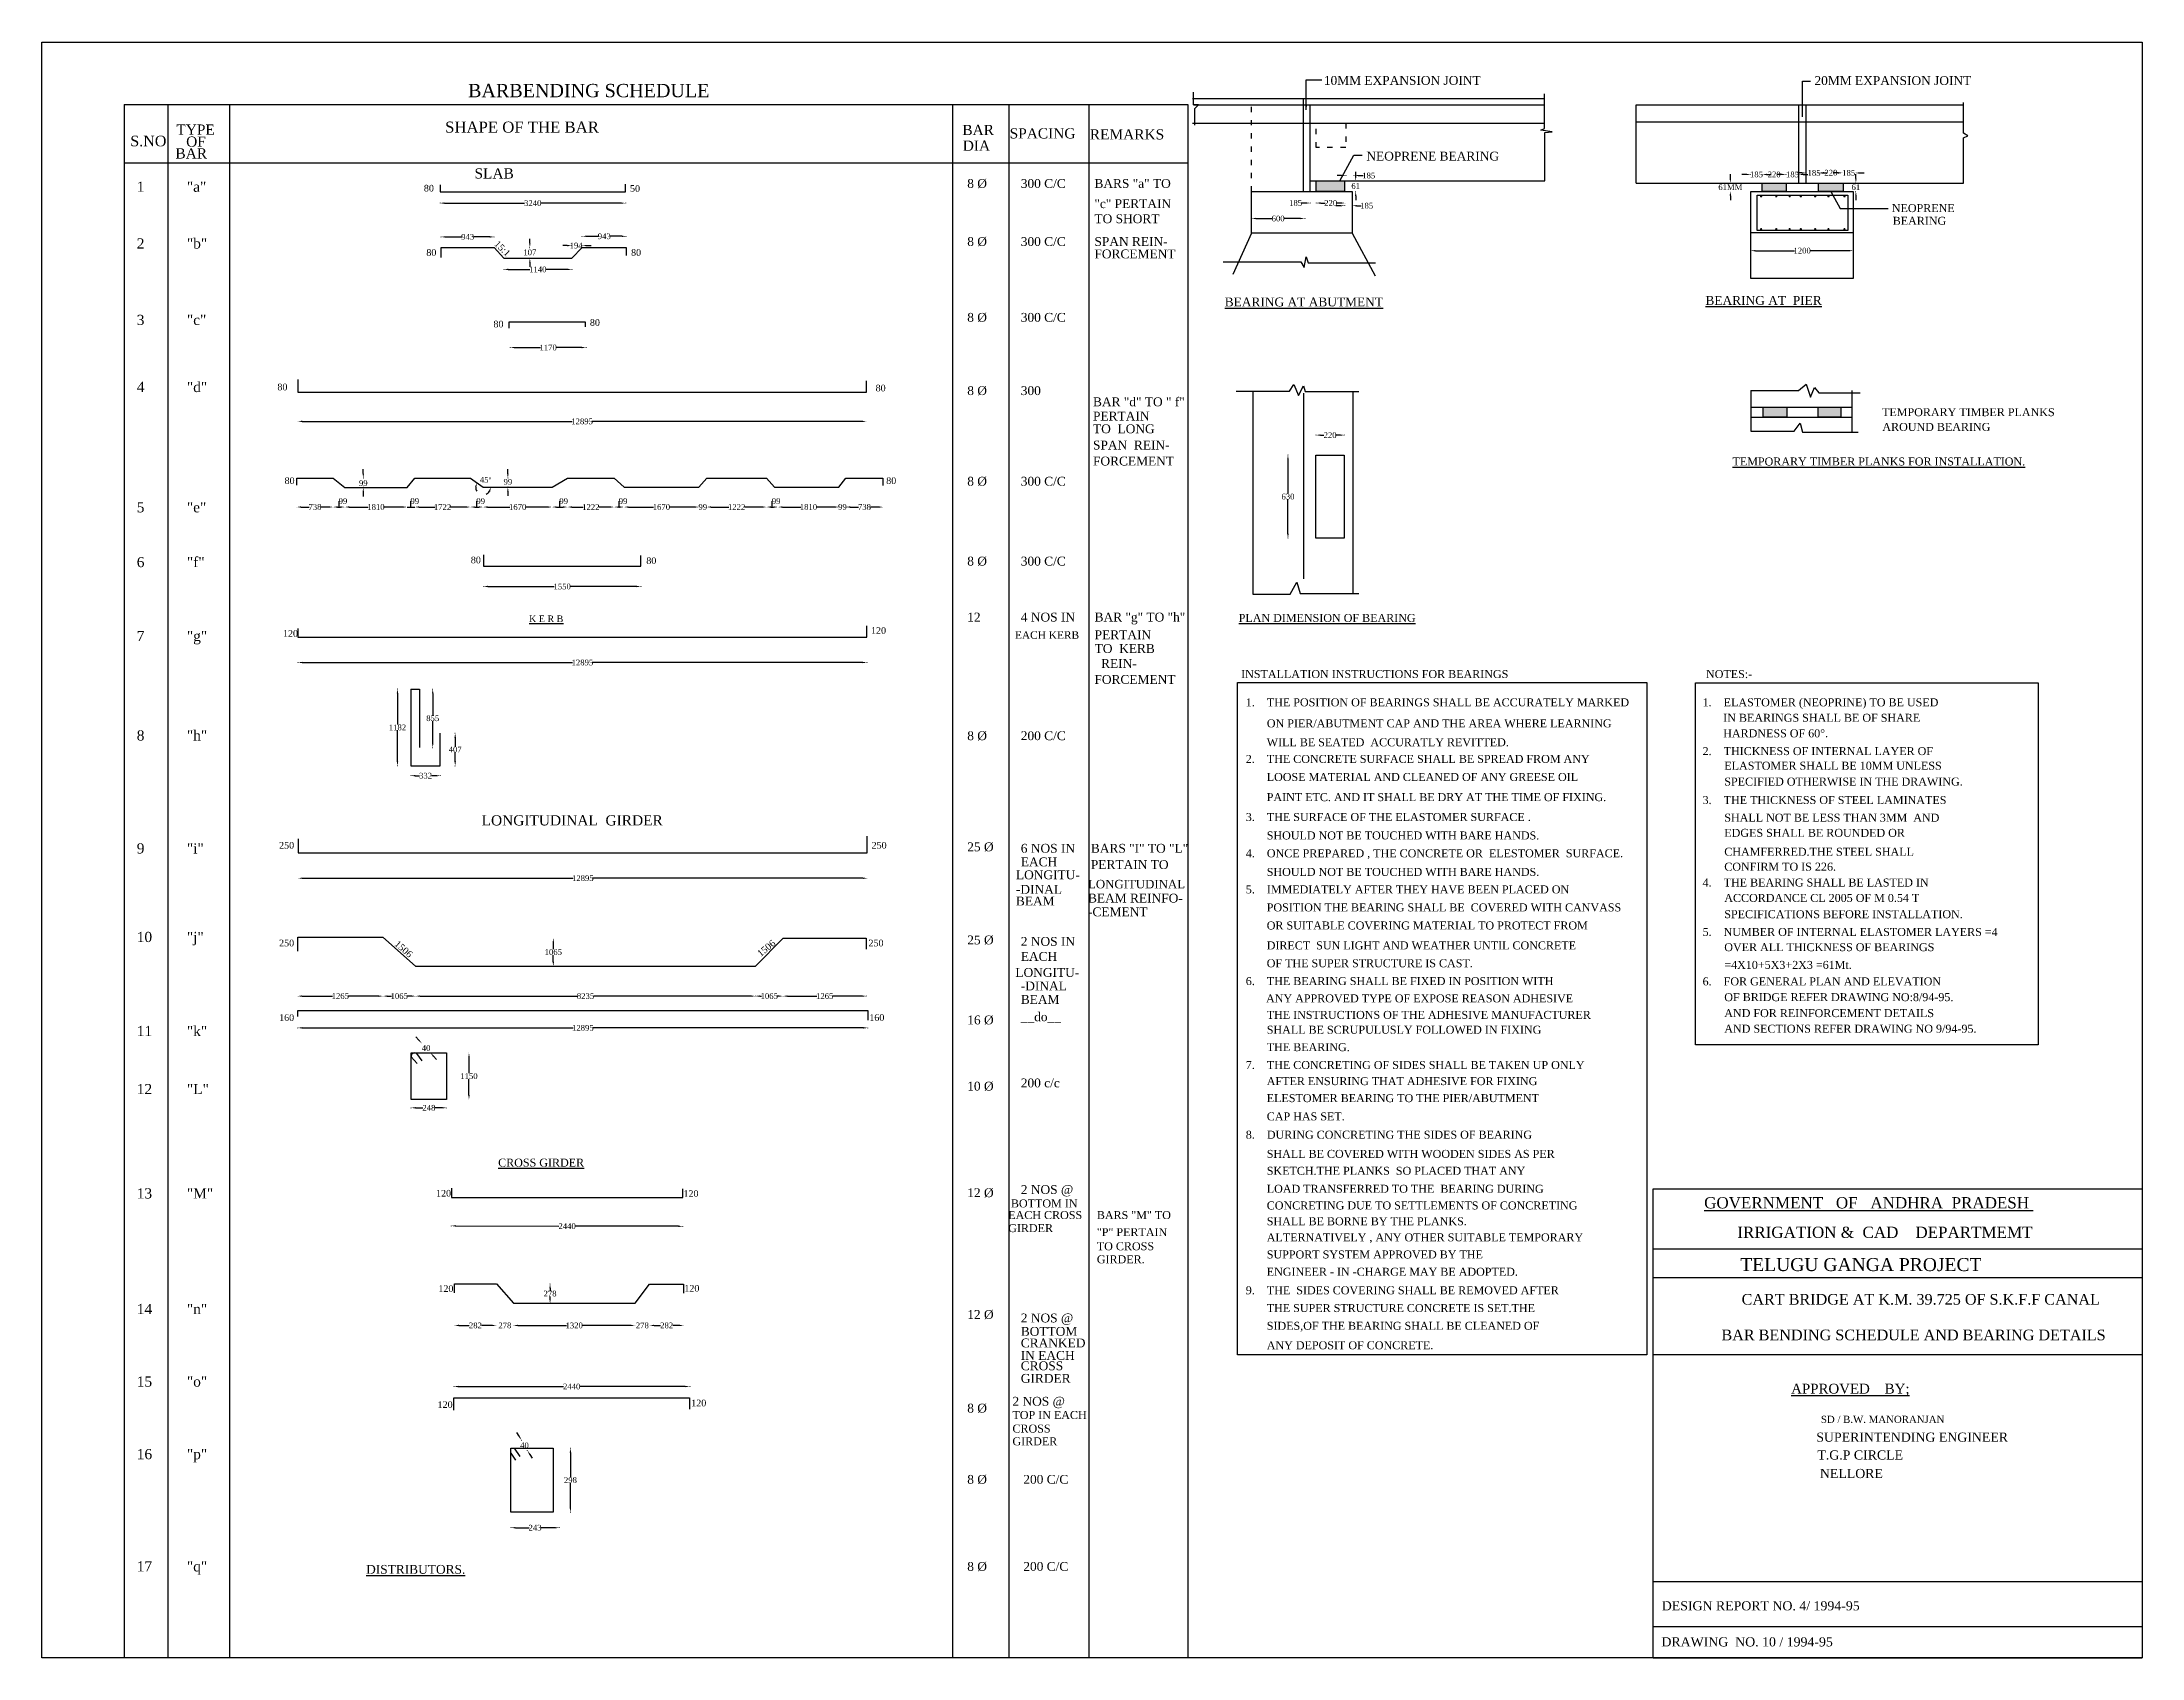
# Model space of a CAD drawing. Header units: millimetres. Extents: x -441803 to -394169, y 1318 to 37971.
import ezdxf

# ---------------------------------------------------------------- set-up
doc = ezdxf.new("R2010")
doc.units = ezdxf.units.MM
doc.header["$MEASUREMENT"] = 0
doc.linetypes.add('ACAD_ISO03W100', pattern=[30, 12, -18])
for name, color, linetype in [('DIM', 5, 'Continuous'), ('DWG.LINE', 10, 'Continuous'), ('HATCH', 2, 'Continuous'), ('TEXT', 7, 'Continuous')]:
    doc.layers.add(name, color=color, linetype=linetype)
doc.layers.add('DO LINE', color=3, linetype='Continuous', plot=False)
doc.layers.add('TITLE', color=7, linetype='Continuous', lineweight=30)
doc.styles.get("Standard").update_dxf_attribs({"font": 'TIMES.TTF', "height": 130})
doc.dimstyles.get("Standard").update_dxf_attribs({"dimtxt": 130, "dimasz": 100, "dimexe": 0.18, "dimexo": 0.0625, "dimgap": 0.09, "dimtad": 0, "dimtih": 1, "dimtoh": 1, "dimdec": 0, "dimzin": 0, "dimdsep": 46, "dimtxsty": 'Standard', "dimcen": 300, "dimclrd": 5, "dimclre": 5, "dimclrt": 4, "dimadec": 0, "dimazin": 0, "dimtfac": 1, "dimtdec": 0, "dimtofl": 0, "dimtmove": 0, "dimatfit": 3, "dimfxl": 5, "dimfxlon": 1, "dimtolj": 1, "dimtzin": 0, "dimarcsym": 0})

msp = doc.modelspace()

# ---------------------------------------------------------------- texts
at = {"layer": 'TEXT', "ltscale": 0.2}
for s, height, p in [('10MM EXPANSION JOINT', 200.908, (-412726.7, 36999.7)), ('20MM EXPANSION JOINT', 200.908, (-401598.8, 36995.9)), ('BARBENDING SCHEDULE', 301.362, (-432138.6, 36719)), ('S.NO', 241.09, (-439800.3, 35605.1)), ('TYPE', 231.04, (-438755.4, 35869.2)), ('OF', 231.04, (-438533, 35596.8)), ('SHAPE OF THE BAR', 251.135, (-432659.7, 35915.4)), ('BAR', 231.04, (-420927, 35861.1)), ('DIA', 231.04, (-420917.7, 35504.4)), ('SPACING', 231.04, (-419854.2, 35783.1)), ('REMARKS', 231.04, (-418035.5, 35760.2)), ('BAR', 231.04, (-438776.4, 35328.5)), ('NEOPRENE BEARING', 200.908, (-411762.4, 35282.1)), ('1', 231, (-439653.5, 34574)), ('"a"', 231.04, (-438516, 34574)), ('SLAB', 231.04, (-431993.1, 34875.1)), ('8 %%C', 200.91, (-420815.7, 34661.8)), ('300 C/C', 200.91, (-419601.3, 34661.8)), ('BARS "a" TO', 200.908, (-417930.8, 34661.8)), ('80', 150.68, (-433141.4, 34580.4)), ('50', 150.68, (-428465, 34574)), ('"c" PERTAIN', 200.908, (-417930.8, 34203.8)), ('NEOPRENE', 180.82, (-399844.1, 34113.8)), ('TO SHORT', 200.91, (-417930.8, 33861.8)), ('BEARING', 180.82, (-399823.4, 33825.1)), ('2', 231, (-439653.5, 33286.8)), ('"b"', 231.04, (-438516, 33286.8)), ('8 %%C', 200.91, (-420815.7, 33345.3)), ('300 C/C', 200.91, (-419601.3, 33345.3)), ('SPAN REIN-', 200.91, (-417930.8, 33345.3)), ('80', 150.68, (-433084.9, 33121.8)), ('80', 150.68, (-428440.6, 33121.8)), ('FORCEMENT', 200.91, (-417930.8, 33063.9)), ('3', 231, (-439653.5, 31552.3)), ('"c"', 231.04, (-438516, 31552.3)), ('80', 150.68, (-431563, 31498)), ('80', 150.68, (-429375.4, 31534.1)), ('8 %%C', 200.91, (-420815.7, 31625.5)), ('300 C/C', 200.91, (-419601.3, 31625.5)), ('4', 231, (-439653.5, 30031.4)), ('"d"', 231.04, (-438516, 30031.4)), ('80', 150.68, (-436463, 30071.2)), ('80', 150.68, (-422894.5, 30047.5)), ('8 %%C', 200.91, (-420815.7, 29963.3)), ('300 ', 200.91, (-419601.3, 29963.3)), ('BAR "d" TO " f"', 200.908, (-417963.3, 29709.4)), ('PERTAIN', 200.91, (-417963.3, 29386.2)), ('TEMPORARY TIMBER PLANKS', 180.817, (-400064.7, 29484.8)), ('TO  LONG', 200.91, (-417963.3, 29097.6)), ('AROUND BEARING', 180.817, (-400058.3, 29149.8)), ('SPAN  REIN-', 200.908, (-417963.3, 28728.3)), ('8 %%C', 200.91, (-420815.7, 27908.7)), ('300 C/C', 200.91, (-419601.3, 27908.7)), ('FORCEMENT', 200.91, (-417963.3, 28366)), ('80', 150.68, (-436301.2, 27946.7)), ('80', 150.68, (-422654.2, 27946.7)), ('5', 231, (-439653.5, 27302.4)), ('"e"', 231.04, (-438516, 27302.4)), ('6', 231, (-439653.5, 26059.9)), ('"f"', 231.04, (-438516, 26059.9)), ('80', 150.68, (-432075.9, 26147.6)), ('80', 150.68, (-428095.7, 26131.7)), ('8 %%C', 200.91, (-420815.7, 26096.5)), ('300 C/C', 200.91, (-419601.3, 26096.5)), ('12', 200.91, (-420815.7, 24826.9)), ('4 NOS IN', 200.91, (-419601.3, 24826.9)), ('BAR "g" TO "h"', 200.908, (-417926.4, 24826.9)), ('7', 231, (-439653.5, 24384.2)), ('"g"', 231.04, (-438516, 24384.2)), ('120', 150.68, (-436337.5, 24481.9)), ('120', 150.68, (-422998.5, 24549)), (' EACH KERB', 170.77, (-419797.8, 24434.4)), ('TO  KERB', 200.91, (-417926.4, 24113.7)), ('PERTAIN', 200.91, (-417926.4, 24424.9)), ('  REIN-', 200.91, (-417930.8, 23774.9)), ('FORCEMENT', 200.91, (-417930.8, 23412.6)), ('INSTALLATION INSTRUCTIONS FOR BEARINGS', 180.817, (-414603.6, 23545.2)), ('NOTES:-', 180.82, (-404058.5, 23545.2)), ('1.    THE POSITION OF BEARINGS SHALL BE ACCURATELY MARKED ', 180.817, (-414498, 22903.5)), ('1.    ELASTOMER (NEOPRINE) TO BE USED', 180.817, (-404136.1, 22903.5)), ('       ON PIER/ABUTMENT CAP AND THE AREA WHERE LEARNING', 180.817, (-414498, 22426.5)), ('IN BEARINGS SHALL BE OF SHARE ', 180.817, (-403668.2, 22553.6)), ('8', 231, (-439653.5, 22128)), ('"h"', 231.04, (-438516, 22128)), ('8 %%C', 200.91, (-420815.7, 22135.9)), ('200 C/C', 200.91, (-419601.3, 22135.9)), ('WILL BE SEATED  ACCURATLY REVITTED.', 180.817, (-414022.9, 21997.5)), ('2.    THICKNESS OF INTERNAL LAYER OF ', 180.817, (-404136.1, 21797.8)), ('HARDNESS OF 60%%D.', 180.817, (-403668.2, 22200.8)), ('2.    THE CONCRETE SURFACE SHALL BE SPREAD FROM ANY ', 180.817, (-414498, 21620.2)), ('ELASTOMER SHALL BE 10MM UNLESS', 180.817, (-403643.7, 21466.4)), ('LOOSE MATERIAL AND CLEANED OF ANY GREESE OIL ', 180.817, (-414022.9, 21210.5)), ('SPECIFIED OTHERWISE IN THE DRAWING.', 180.817, (-403643.7, 21105.8)), ('3.    THE SURFACE OF THE ELASTOMER SURFACE .', 180.817, (-414498, 20302.4)), ('PAINT ETC. AND IT SHALL BE DRY AT THE TIME OF FIXING.', 180.817, (-414022.9, 20753.1)), ('3.    THE THICKNESS OF STEEL LAMINATES  ', 180.817, (-404136.1, 20687.7)), ('SHOULD NOT BE TOUCHED WITH BARE HANDS.', 180.817, (-414022.9, 19884.5)), ('EDGES SHALL BE ROUNDED OR', 180.817, (-403643.7, 19943.4)), ('SHALL NOT BE LESS THAN 3MM  AND ', 180.817, (-403643.7, 20287.6)), ('9', 231, (-439653.5, 19565.1)), ('"i"', 231.04, (-438516, 19565.1)), ('250', 150.68, (-436424.9, 19676.5)), ('250', 150.68, (-422985.6, 19676.5)), ('25 %%C', 200.91, (-420815.7, 19615.7)), ('6 NOS IN', 200.91, (-419601.3, 19583.1)), ('BARS "I" TO "L"', 200.908, (-418011.4, 19583.1)), ('4.    ONCE PREPARED , THE CONCRETE OR  ELESTOMER  SURFACE.', 180.817, (-414498, 19479.3)), ('CHAMFERRED.THE STEEL SHALL ', 180.817, (-403643.7, 19514.9)), ('LONGITU-', 200.91, (-419711.3, 18981.3)), ('EACH', 200.91, (-419601.3, 19274.2)), ('PERTAIN TO', 200.91, (-418011.4, 19213.4)), ('SHOULD NOT BE TOUCHED WITH BARE HANDS.', 180.817, (-414022.9, 19057.3)), ('CONFIRM TO IS 226.', 180.817, (-403643.7, 19175.9)), ('BEAM', 200.91, (-419711.3, 18386.8)), ('-DINAL', 200.91, (-419711.3, 18651.7)), ('LONGITUDINAL', 192.872, (-418076.4, 18774.4)), ('BEAM REINFO-', 200.908, (-418076.4, 18453)), ('5.    IMMEDIATELY AFTER THEY HAVE BEEN PLACED ON ', 180.817, (-414498, 18660.7)), ('4.    THE BEARING SHALL BE LASTED IN', 180.817, (-404136.1, 18816.7)), ('ACCORDANCE CL 2005 OF M 0.54 T', 180.817, (-403643.7, 18467.1)), ('-CEMENT', 200.91, (-418076.4, 18141.3)), ('POSITION THE BEARING SHALL BE  COVERED WITH CANVASS', 180.817, (-414022.9, 18252.2)), ('SPECIFICATIONS BEFORE INSTALLATION.', 180.817, (-403643.7, 18098.3)), ('10', 231.04, (-439653.5, 17556.6)), ('"j"', 231.04, (-438516, 17556.6)), ('25 %%C', 200.91, (-420815.7, 17503.8)), ('2 NOS IN', 200.91, (-419601.3, 17471.1)), ('OR SUITABLE COVERING MATERIAL TO PROTECT FROM', 180.817, (-414022.9, 17842.6)), ('5.    NUMBER OF INTERNAL ELASTOMER LAYERS =4', 180.817, (-404136.1, 17695.4)), ('250', 150.68, (-436424.9, 17459.6)), ('250', 150.68, (-423055.9, 17459.6)), ('EACH', 200.91, (-419601.3, 17130.5)), ('DIRECT  SUN LIGHT AND WEATHER UNTIL CONCRETE', 180.817, (-414022.9, 17390.1)), ('OF THE SUPER STRUCTURE IS CAST.', 180.817, (-414022.9, 16985.4)), ('OVER ALL THICKNESS OF BEARINGS', 180.817, (-403643.7, 17350.3)), ('LONGITU-', 200.91, (-419723.9, 16767.1)), ('6.    THE BEARING SHALL BE FIXED IN POSITION WITH', 180.817, (-414498, 16581.5)), ('6.    FOR GENERAL PLAN AND ELEVATION ', 180.817, (-404136.1, 16574.1)), ('=4X10+5X3+2X3 =61Mt.', 180.817, (-403643.7, 16948.6)), ('BEAM', 200.91, (-419601.3, 16155.1)), ('-DINAL', 200.91, (-419601.3, 16461.1)), (' ANY APPROVED TYPE OF EXPOSE REASON ADHESIVE ', 180.817, (-414106.2, 16189.1)), ('OF BRIDGE REFER DRAWING NO:8/94-95.', 180.817, (-403643.7, 16216.7)), ('160', 150.68, (-436424.9, 15768.8)), ('160', 150.68, (-423037.1, 15768.8)), ('16 %%C', 200.91, (-420815.7, 15689.5)), ('__do__', 200.91, (-419601.3, 15761.9)), ('THE INSTRUCTIONS OF THE ADHESIVE MANUFACTURER ', 180.817, (-414021.9, 15814.7)), ('AND FOR REINFORCEMENT DETAILS', 180.817, (-403643.7, 15854.9)), ('11', 231.04, (-439653.5, 15423.8)), ('"k"', 231.04, (-438516, 15423.8)), ('THE BEARING.', 180.817, (-414021.9, 15082.3)), ('SHALL BE SCRUPULUSLY FOLLOWED IN FIXING ', 180.817, (-414021.9, 15477.9)), ('AND SECTIONS REFER DRAWING NO 9/94-95.', 180.817, (-403643.7, 15500.9)), ('7.    THE CONCRETING OF SIDES SHALL BE TAKEN UP ONLY ', 180.817, (-414498, 14677.6)), ('12', 231.04, (-439653.5, 14106.9)), ('"L"', 231.04, (-438516, 14106.9)), ('10 %%C', 200.91, (-420815.7, 14188.5)), ('200 c/c', 200.91, (-419601.3, 14260.9)), ('AFTER ENSURING THAT ADHESIVE FOR FIXING', 180.817, (-414021.9, 14311.7)), ('ELESTOMER BEARING TO THE PIER/ABUTMENT', 180.817, (-414021.9, 13926.1)), ('CAP HAS SET.', 180.817, (-414021.9, 13512.3)), ('8.    DURING CONCRETING THE SIDES OF BEARING ', 180.817, (-414498, 13097.3)), ('SHALL BE COVERED WITH WOODEN SIDES AS PER ', 180.817, (-414021.9, 12661.9)), ('SKETCH.THE PLANKS  SO PLACED THAT ANY ', 180.817, (-414021.9, 12278.6)), ('13', 231.04, (-439653.5, 11741)), ('"M"', 231.04, (-438516, 11741)), ('120', 150.68, (-432864.9, 11784.5)), ('120', 150.68, (-427253, 11778.4)), ('12 %%C', 200.91, (-420815.7, 11770.9)), ('2 NOS @', 200.91, (-419601.3, 11843.3)), ('LOAD TRANSFERRED TO THE  BEARING DURING ', 180.817, (-414021.9, 11870.8)), ('EACH CROSS', 180.82, (-419886.1, 11274.4)), ('BOTTOM IN', 180.82, (-419825, 11538.5)), ('BARS "M" TO', 180.817, (-417876.1, 11274.4)), ('CONCRETING DUE TO SETTLEMENTS OF CONCRETING ', 180.817, (-414021.9, 11492.1)), ('GIRDER', 180.82, (-419886.1, 10977.7)), ('"P" PERTAIN', 180.817, (-417876.1, 10886.4)), ('SHALL BE BORNE BY THE PLANKS.', 180.817, (-414021.9, 11133.2)), ('TO CROSS', 180.82, (-417876.1, 10566.9)), ('ALTERNATIVELY , ANY OTHER SUITABLE TEMPORARY ', 180.817, (-414021.9, 10768.4)), ('SUPPORT SYSTEM APPROVED BY THE ', 180.817, (-414021.9, 10380.7)), ('GIRDER.', 180.82, (-417876.1, 10270.2)), ('ENGINEER - IN -CHARGE MAY BE ADOPTED.', 180.817, (-414021.9, 9988.8)), ('120', 150.68, (-432812.1, 9621.7)), ('120', 150.68, (-427232.7, 9628.5)), ('9.    THE  SIDES COVERING SHALL BE REMOVED AFTER', 180.817, (-414498, 9568)), ('14', 231.04, (-439653.5, 9118.8)), ('"n"', 231.04, (-438516, 9118.8)), ('12 %%C', 200.91, (-420815.7, 9009.3)), ('2 NOS @', 200.91, (-419601.3, 8929.8)), ('THE SUPER STRUCTURE CONCRETE IS SET.THE ', 180.817, (-414021.9, 9164.7)), ('BOTTOM', 200.91, (-419601.3, 8626.4)), ('SIDES,OF THE BEARING SHALL BE CLEANED OF ', 180.817, (-414021.9, 8762.4)), ('IN EACH', 200.91, (-419601.3, 8080.1)), ('CRANKED', 200.91, (-419601.3, 8363.3)), ('ANY DEPOSIT OF CONCRETE.', 180.817, (-414021.9, 8320.9)), ('15', 231.04, (-439653.5, 7473.2)), ('"o"', 231.04, (-438516, 7473.2)), ('CROSS', 200.91, (-419601.3, 7845)), ('GIRDER', 200.91, (-419601.3, 7560.4)), ('120', 150.68, (-427076.3, 7027)), ('2 NOS @', 200.91, (-419790.5, 7040.4)), ('120', 150.68, (-432830, 6990.3)), ('8 %%C', 200.91, (-420815.7, 6884.7)), ('TOP IN EACH', 180.817, (-419790.5, 6739.7)), ('CROSS', 180.82, (-419790.5, 6431.2)), ('GIRDER', 180.82, (-419790.5, 6142)), ('16', 231.04, (-439653.5, 5827.7)), ('"p"', 231.04, (-438516, 5827.7)), ('8 %%C', 200.91, (-420815.7, 5269.2)), ('200 C/C', 200.91, (-419544, 5269.2)), ('17', 231.04, (-439653.5, 3281.7)), ('"q"', 231.04, (-438516, 3281.7)), ('8 %%C', 200.91, (-420815.7, 3294)), ('200 C/C', 200.91, (-419544, 3294))]:
    msp.add_text(s, height=height, dxfattribs=at).set_placement(p)
for s, rotation, p in [('15:1', 315.72301, (-431557.2, 33376)), ('1506', 318.45643, (-433819.3, 17494.2)), ('1506', 39.51579, (-425500.6, 17214.9))]:
    msp.add_text(s, height=150.68, rotation=rotation, dxfattribs=at).set_placement(p)
at = {"layer": 'TITLE', "ltscale": 0.2}
for s, height, p in [('%%UBEARING AT ABUTMENT', 200.908, (-414975.9, 31974.1)), ('%%UBEARING AT  PIER', 200.908, (-404071.8, 32009)), ('%%UTEMPORARY TIMBER PLANKS FOR INSTALLATION.', 180.817, (-403457.6, 28366.7)), ('%%UK E R B', 150.68, (-430755.1, 24813.7)), ('%%UPLAN DIMENSION OF BEARING', 180.817, (-414658.5, 24817.5)), ('LONGITUDINAL  GIRDER', 231.045, (-431831.4, 20201.9)), ('%%UCROSS GIRDER', 180.817, (-431456.4, 12463)), ('%%UDISTRIBUTORS.', 200.908, (-434451.5, 3228.3))]:
    msp.add_text(s, height=height, dxfattribs=at).set_placement(p)
at = {"layer": 'TITLE', "lineweight": 30}
for s, height, p in [('%%UGOVERNMENT   OF   ANDHRA  PRADESH ', 255.303, (-404100.9, 11515.7)), ('IRRIGATION &  CAD    DEPARTMEMT ', 255.303, (-403347.5, 10846.1)), ('TELUGU GANGA PROJECT', 293.689, (-403281.1, 10094.5)), ('CART BRIDGE AT K.M. 39.725 OF S.K.F.F CANAL ', 242.391, (-403251.1, 9332.6)), ('BAR BENDING SCHEDULE AND BEARING DETAILS', 242.391, (-403708.5, 8524)), ('%%UAPPROVED    BY;', 223.762, (-402127.1, 7315.4)), ('SD / B.W. MANORANJAN', 162.453, (-401452.4, 6650)), ('SUPERINTENDING ENGINEER', 207.764, (-401557.6, 6223.3)), ('T.G.P CIRCLE', 207.764, (-401532.8, 5819.6)), ('NELLORE', 207.76, (-401475.1, 5399.3)), ('DESIGN REPORT NO. 4/ 1994-95', 207.764, (-405061.9, 2398.7)), ('DRAWING  NO. 10 / 1994-95', 207.764, (-405069.9, 1580.8))]:
    msp.add_text(s, height=height, dxfattribs=at).set_placement(p)

# ---------------------------------------------------------------- blocks, each defined once
blk = doc.blocks.new('*D52')
at = {"layer": 'Defpoints', "color": 0, "ltscale": 0.2}
for p in [(-432775, 34574), (-428570, 34574), (-428570, 34317)]:
    blk.add_point(p, dxfattribs=at)
at = {"layer": 'DIM', "color": 5, "lineweight": -2, "ltscale": 0.2}
for p, q in [((-432775, 34322), (-432775, 34316)), ((-432675, 34317), (-430857, 34317)), ((-428670, 34317), (-430488, 34317)), ((-428570, 34322), (-428570, 34316))]:
    blk.add_line(p, q, dxfattribs=at)
at = {"layer": 'DIM', "color": 5, "ltscale": 0.2}
for points in [[(-432675, 34333), (-432675, 34300), (-432775, 34317)], [(-428670, 34333), (-428670, 34300), (-428570, 34317)]]:
    blk.add_solid(points, dxfattribs=at)
at = {"layer": 'DIM', "color": 4, "ltscale": 0.2, "insert": (-430672, 34317), "char_height": 130, "attachment_point": 5}
blk.add_mtext('\\A1;3240', dxfattribs=at)
blk = doc.blocks.new('*D53')
at = {"layer": 'Defpoints', "color": 0, "ltscale": 0.2}
for p in [(-431546, 33551), (-432750, 33310), (-431546, 33310)]:
    blk.add_point(p, dxfattribs=at)
at = {"layer": 'DIM', "color": 5, "lineweight": -2, "ltscale": 0.2}
for p, q in [((-432750, 33546), (-432750, 33551)), ((-432650, 33551), (-432280, 33551)), ((-431646, 33551), (-432016, 33551)), ((-431546, 33546), (-431546, 33551))]:
    blk.add_line(p, q, dxfattribs=at)
at = {"layer": 'DIM', "color": 5, "ltscale": 0.2}
for points in [[(-432650, 33567), (-432650, 33534), (-432750, 33551)], [(-431646, 33567), (-431646, 33534), (-431546, 33551)]]:
    blk.add_solid(points, dxfattribs=at)
at = {"layer": 'DIM', "color": 4, "ltscale": 0.2, "insert": (-432148, 33551), "char_height": 130, "attachment_point": 5}
blk.add_mtext('\\A1;943', dxfattribs=at)
blk = doc.blocks.new('*D54')
at = {"layer": 'Defpoints', "color": 0, "ltscale": 0.2}
for p in [(-431326, 33070), (-429788, 33070), (-429788, 32813)]:
    blk.add_point(p, dxfattribs=at)
at = {"layer": 'DIM', "color": 5, "lineweight": -2, "ltscale": 0.2}
for p, q in [((-431326, 32818), (-431326, 32813)), ((-431226, 32813), (-430734, 32813)), ((-429888, 32813), (-430380, 32813)), ((-429788, 32818), (-429788, 32813))]:
    blk.add_line(p, q, dxfattribs=at)
at = {"layer": 'DIM', "color": 5, "ltscale": 0.2}
for points in [[(-431226, 32830), (-431226, 32796), (-431326, 32813)], [(-429888, 32830), (-429888, 32796), (-429788, 32813)]]:
    blk.add_solid(points, dxfattribs=at)
at = {"layer": 'DIM', "color": 4, "ltscale": 0.2, "insert": (-430557, 32813), "char_height": 130, "attachment_point": 5}
blk.add_mtext('\\A1;1140', dxfattribs=at)
blk = doc.blocks.new('*D55')
at = {"layer": 'Defpoints', "color": 0, "ltscale": 0.2}
for p in [(-428550, 33564), (-429547, 33310), (-428550, 33310)]:
    blk.add_point(p, dxfattribs=at)
at = {"layer": 'DIM', "color": 5, "lineweight": -2, "ltscale": 0.2}
for p, q in [((-429547, 33559), (-429547, 33564)), ((-429447, 33564), (-429181, 33564)), ((-428650, 33564), (-428916, 33564)), ((-428550, 33559), (-428550, 33564))]:
    blk.add_line(p, q, dxfattribs=at)
at = {"layer": 'DIM', "color": 5, "ltscale": 0.2}
for points in [[(-429447, 33581), (-429447, 33548), (-429547, 33564)], [(-428650, 33581), (-428650, 33548), (-428550, 33564)]]:
    blk.add_solid(points, dxfattribs=at)
at = {"layer": 'DIM', "color": 4, "ltscale": 0.2, "insert": (-429049, 33564), "char_height": 130, "attachment_point": 5}
blk.add_mtext('\\A1;943', dxfattribs=at)
blk = doc.blocks.new('*D56')
at = {"layer": 'Defpoints', "color": 0, "ltscale": 0.2}
for p in [(-430757, 33310), (-430757, 33070), (-430737, 33310)]:
    blk.add_point(p, dxfattribs=at)
at = {"layer": 'DIM', "color": 5, "lineweight": -2, "ltscale": 0.2}
for p, q in [((-430737, 33410), (-430737, 33510)), ((-430742, 33310), (-430737, 33310)), ((-430742, 33070), (-430737, 33070)), ((-430737, 32970), (-430737, 32870))]:
    blk.add_line(p, q, dxfattribs=at)
at = {"layer": 'DIM', "color": 5, "ltscale": 0.2}
for points in [[(-430754, 33410), (-430721, 33410), (-430737, 33310)], [(-430754, 32970), (-430721, 32970), (-430737, 33070)]]:
    blk.add_solid(points, dxfattribs=at)
at = {"layer": 'DIM', "color": 4, "ltscale": 0.2, "insert": (-430737, 33200), "char_height": 130, "attachment_point": 5}
blk.add_mtext('\\A1;107', dxfattribs=at)
blk = doc.blocks.new('*D57')
at = {"layer": 'Defpoints', "color": 0, "ltscale": 0.2}
for p in [(-429547, 33353), (-429788, 33310), (-429547, 33310)]:
    blk.add_point(p, dxfattribs=at)
at = {"layer": 'DIM', "color": 5, "lineweight": -2, "ltscale": 0.2}
for p, q in [((-429888, 33353), (-429988, 33353)), ((-429788, 33348), (-429788, 33353)), ((-429547, 33348), (-429547, 33353)), ((-429447, 33353), (-429347, 33353))]:
    blk.add_line(p, q, dxfattribs=at)
at = {"layer": 'DIM', "color": 5, "ltscale": 0.2}
for points in [[(-429888, 33369), (-429888, 33336), (-429788, 33353)], [(-429447, 33369), (-429447, 33336), (-429547, 33353)]]:
    blk.add_solid(points, dxfattribs=at)
at = {"layer": 'DIM', "color": 4, "ltscale": 0.2, "insert": (-429688, 33353), "char_height": 130, "attachment_point": 5}
blk.add_mtext('\\A1;194', dxfattribs=at)
blk = doc.blocks.new('*D2')
at = {"layer": 'Defpoints', "color": 0, "ltscale": 0.2}
for p in [(-431182, 31065), (-429461, 31065), (-429461, 31041)]:
    blk.add_point(p, dxfattribs=at)
at = {"layer": 'DIM', "color": 5, "lineweight": -2, "ltscale": 0.2}
for p, q in [((-431182, 31046), (-431182, 31040)), ((-431082, 31041), (-430499, 31041)), ((-429561, 31041), (-430144, 31041)), ((-429461, 31046), (-429461, 31040))]:
    blk.add_line(p, q, dxfattribs=at)
at = {"layer": 'DIM', "color": 5, "ltscale": 0.2}
for points in [[(-431082, 31057), (-431082, 31024), (-431182, 31041)], [(-429561, 31057), (-429561, 31024), (-429461, 31041)]]:
    blk.add_solid(points, dxfattribs=at)
at = {"layer": 'DIM', "color": 4, "ltscale": 0.2, "insert": (-430322, 31041), "char_height": 130, "attachment_point": 5}
blk.add_mtext('\\A1;1170', dxfattribs=at)
blk = doc.blocks.new('*D3')
at = {"layer": 'Defpoints', "color": 0, "ltscale": 0.2}
for p in [(-436000, 29344), (-423105, 29366), (-423105, 29344)]:
    blk.add_point(p, dxfattribs=at)
at = {"layer": 'DIM', "color": 5, "lineweight": -2, "ltscale": 0.2}
for p, q in [((-436000, 29361), (-436000, 29367)), ((-435900, 29366), (-429775, 29366)), ((-423205, 29366), (-429330, 29366)), ((-423105, 29361), (-423105, 29367))]:
    blk.add_line(p, q, dxfattribs=at)
at = {"layer": 'DIM', "color": 5, "ltscale": 0.2}
for points in [[(-435900, 29383), (-435900, 29350), (-436000, 29366)], [(-423205, 29383), (-423205, 29350), (-423105, 29366)]]:
    blk.add_solid(points, dxfattribs=at)
at = {"layer": 'DIM', "color": 4, "ltscale": 0.2, "insert": (-429552, 29366), "char_height": 130, "attachment_point": 5}
blk.add_mtext('\\A1;12895', dxfattribs=at)
blk = doc.blocks.new('*D4')
at = {"layer": 'Defpoints', "color": 0, "ltscale": 0.2}
for p in [(-436025, 27420), (-435197, 27424), (-435197, 27420)]:
    blk.add_point(p, dxfattribs=at)
at = {"layer": 'DIM', "color": 5, "lineweight": -2, "ltscale": 0.2}
for p, q in [((-436025, 27420), (-436025, 27424)), ((-435925, 27424), (-435746, 27424)), ((-435297, 27424), (-435476, 27424)), ((-435197, 27420), (-435197, 27424))]:
    blk.add_line(p, q, dxfattribs=at)
at = {"layer": 'DIM', "color": 5, "ltscale": 0.2}
for points in [[(-435925, 27440), (-435925, 27407), (-436025, 27424)], [(-435297, 27440), (-435297, 27407), (-435197, 27424)]]:
    blk.add_solid(points, dxfattribs=at)
at = {"layer": 'DIM', "color": 4, "ltscale": 0.2, "insert": (-435611, 27424), "char_height": 130, "attachment_point": 5}
blk.add_mtext('\\A1;738', dxfattribs=at)
blk = doc.blocks.new('*D5')
at = {"layer": 'Defpoints', "color": 0, "ltscale": 0.2}
for p in [(-435197, 27420), (-434933, 27424), (-434933, 27405)]:
    blk.add_point(p, dxfattribs=at)
at = {"layer": 'DIM', "color": 5, "lineweight": -2, "ltscale": 0.2}
for p, q in [((-435197, 27420), (-435197, 27424)), ((-435097, 27424), (-435033, 27424)), ((-435065, 27424), (-435065, 27557)), ((-435065, 27557), (-435065, 27557)), ((-434933, 27419), (-434933, 27424))]:
    blk.add_line(p, q, dxfattribs=at)
at = {"layer": 'DIM', "color": 5, "ltscale": 0.2}
for points in [[(-435097, 27440), (-435097, 27407), (-435197, 27424)], [(-435033, 27440), (-435033, 27407), (-434933, 27424)]]:
    blk.add_solid(points, dxfattribs=at)
at = {"layer": 'DIM', "color": 4, "ltscale": 0.2, "insert": (-434976, 27557), "char_height": 130, "attachment_point": 5}
blk.add_mtext('\\A1;99', dxfattribs=at)
blk = doc.blocks.new('*D6')
at = {"layer": 'Defpoints', "color": 0, "ltscale": 0.2}
for p in [(-434933, 27405), (-433523, 27424), (-433523, 27409)]:
    blk.add_point(p, dxfattribs=at)
at = {"layer": 'DIM', "color": 5, "lineweight": -2, "ltscale": 0.2}
for p, q in [((-434933, 27419), (-434933, 27424)), ((-434833, 27424), (-434405, 27424)), ((-433623, 27424), (-434051, 27424)), ((-433523, 27419), (-433523, 27424))]:
    blk.add_line(p, q, dxfattribs=at)
at = {"layer": 'DIM', "color": 5, "ltscale": 0.2}
for points in [[(-434833, 27440), (-434833, 27407), (-434933, 27424)], [(-433623, 27440), (-433623, 27407), (-433523, 27424)]]:
    blk.add_solid(points, dxfattribs=at)
at = {"layer": 'DIM', "color": 4, "ltscale": 0.2, "insert": (-434228, 27424), "char_height": 130, "attachment_point": 5}
blk.add_mtext('\\A1;1810', dxfattribs=at)
blk = doc.blocks.new('*D7')
at = {"layer": 'Defpoints', "color": 0, "ltscale": 0.2}
for p in [(-433523, 27409), (-433349, 27424), (-433349, 27419)]:
    blk.add_point(p, dxfattribs=at)
at = {"layer": 'DIM', "color": 5, "lineweight": -2, "ltscale": 0.2}
for p, q in [((-433623, 27424), (-433723, 27424)), ((-433523, 27419), (-433523, 27424)), ((-433523, 27424), (-433349, 27424)), ((-433436, 27424), (-433436, 27557)), ((-433436, 27557), (-433436, 27557)), ((-433349, 27419), (-433349, 27424)), ((-433249, 27424), (-433149, 27424))]:
    blk.add_line(p, q, dxfattribs=at)
at = {"layer": 'DIM', "color": 5, "ltscale": 0.2}
for points in [[(-433623, 27440), (-433623, 27407), (-433523, 27424)], [(-433249, 27440), (-433249, 27407), (-433349, 27424)]]:
    blk.add_solid(points, dxfattribs=at)
at = {"layer": 'DIM', "color": 4, "ltscale": 0.2, "insert": (-433348, 27557), "char_height": 130, "attachment_point": 5}
blk.add_mtext('\\A1;99', dxfattribs=at)
blk = doc.blocks.new('*D8')
at = {"layer": 'Defpoints', "color": 0, "ltscale": 0.2}
for p in [(-433349, 27419), (-432087, 27424), (-432087, 27352)]:
    blk.add_point(p, dxfattribs=at)
at = {"layer": 'DIM', "color": 5, "lineweight": -2, "ltscale": 0.2}
for p, q in [((-433349, 27419), (-433349, 27424)), ((-433249, 27424), (-432895, 27424)), ((-432187, 27424), (-432541, 27424)), ((-432087, 27419), (-432087, 27424))]:
    blk.add_line(p, q, dxfattribs=at)
at = {"layer": 'DIM', "color": 5, "ltscale": 0.2}
for points in [[(-433249, 27440), (-433249, 27407), (-433349, 27424)], [(-432187, 27440), (-432187, 27407), (-432087, 27424)]]:
    blk.add_solid(points, dxfattribs=at)
at = {"layer": 'DIM', "color": 4, "ltscale": 0.2, "insert": (-432718, 27424), "char_height": 130, "attachment_point": 5}
blk.add_mtext('\\A1;1722', dxfattribs=at)
blk = doc.blocks.new('*D9')
at = {"layer": 'Defpoints', "color": 0, "ltscale": 0.2}
for p in [(-432087, 27352), (-431794, 27424), (-431794, 27336)]:
    blk.add_point(p, dxfattribs=at)
at = {"layer": 'DIM', "color": 5, "lineweight": -2, "ltscale": 0.2}
for p, q in [((-432087, 27419), (-432087, 27424)), ((-431987, 27424), (-431894, 27424)), ((-431940, 27424), (-431940, 27557)), ((-431940, 27557), (-431940, 27557)), ((-431794, 27419), (-431794, 27424))]:
    blk.add_line(p, q, dxfattribs=at)
at = {"layer": 'DIM', "color": 5, "ltscale": 0.2}
for points in [[(-431987, 27440), (-431987, 27407), (-432087, 27424)], [(-431894, 27440), (-431894, 27407), (-431794, 27424)]]:
    blk.add_solid(points, dxfattribs=at)
at = {"layer": 'DIM', "color": 4, "ltscale": 0.2, "insert": (-431852, 27557), "char_height": 130, "attachment_point": 5}
blk.add_mtext('\\A1;99', dxfattribs=at)
blk = doc.blocks.new('*D10')
at = {"layer": 'Defpoints', "color": 0, "ltscale": 0.2}
for p in [(-431794, 27336), (-430234, 27424), (-430234, 27344)]:
    blk.add_point(p, dxfattribs=at)
at = {"layer": 'DIM', "color": 5, "lineweight": -2, "ltscale": 0.2}
for p, q in [((-431794, 27419), (-431794, 27424)), ((-431694, 27424), (-431192, 27424)), ((-430334, 27424), (-430837, 27424)), ((-430234, 27419), (-430234, 27424))]:
    blk.add_line(p, q, dxfattribs=at)
at = {"layer": 'DIM', "color": 5, "ltscale": 0.2}
for points in [[(-431694, 27440), (-431694, 27407), (-431794, 27424)], [(-430334, 27440), (-430334, 27407), (-430234, 27424)]]:
    blk.add_solid(points, dxfattribs=at)
at = {"layer": 'DIM', "color": 4, "ltscale": 0.2, "insert": (-431014, 27424), "char_height": 130, "attachment_point": 5}
blk.add_mtext('\\A1;1670', dxfattribs=at)
blk = doc.blocks.new('*D11')
at = {"layer": 'Defpoints', "color": 0, "ltscale": 0.2}
for p in [(-430234, 27344), (-429883, 27424), (-429883, 27211)]:
    blk.add_point(p, dxfattribs=at)
at = {"layer": 'DIM', "color": 5, "lineweight": -2, "ltscale": 0.2}
for p, q in [((-430234, 27419), (-430234, 27424)), ((-430134, 27424), (-429983, 27424)), ((-430059, 27424), (-430059, 27557)), ((-430059, 27557), (-430059, 27557)), ((-429883, 27419), (-429883, 27424))]:
    blk.add_line(p, q, dxfattribs=at)
at = {"layer": 'DIM', "color": 5, "ltscale": 0.2}
for points in [[(-430134, 27440), (-430134, 27407), (-430234, 27424)], [(-429983, 27440), (-429983, 27407), (-429883, 27424)]]:
    blk.add_solid(points, dxfattribs=at)
at = {"layer": 'DIM', "color": 4, "ltscale": 0.2, "insert": (-429970, 27557), "char_height": 130, "attachment_point": 5}
blk.add_mtext('\\A1;99', dxfattribs=at)
blk = doc.blocks.new('*D12')
at = {"layer": 'Defpoints', "color": 0, "ltscale": 0.2}
for p in [(-429883, 27211), (-428822, 27424), (-428822, 27291)]:
    blk.add_point(p, dxfattribs=at)
at = {"layer": 'DIM', "color": 5, "lineweight": -2, "ltscale": 0.2}
for p, q in [((-429883, 27419), (-429883, 27424)), ((-429783, 27424), (-429529, 27424)), ((-428922, 27424), (-429176, 27424)), ((-428822, 27419), (-428822, 27424))]:
    blk.add_line(p, q, dxfattribs=at)
at = {"layer": 'DIM', "color": 5, "ltscale": 0.2}
for points in [[(-429783, 27440), (-429783, 27407), (-429883, 27424)], [(-428922, 27440), (-428922, 27407), (-428822, 27424)]]:
    blk.add_solid(points, dxfattribs=at)
at = {"layer": 'DIM', "color": 4, "ltscale": 0.2, "insert": (-429353, 27424), "char_height": 130, "attachment_point": 5}
blk.add_mtext('\\A1;1222', dxfattribs=at)
blk = doc.blocks.new('*D13')
at = {"layer": 'Defpoints', "color": 0, "ltscale": 0.2}
for p in [(-428822, 27291), (-428601, 27424), (-428601, 27241)]:
    blk.add_point(p, dxfattribs=at)
at = {"layer": 'DIM', "color": 5, "lineweight": -2, "ltscale": 0.2}
for p, q in [((-428822, 27419), (-428822, 27424)), ((-428722, 27424), (-428701, 27424)), ((-428711, 27424), (-428711, 27557)), ((-428711, 27557), (-428711, 27557)), ((-428601, 27419), (-428601, 27424))]:
    blk.add_line(p, q, dxfattribs=at)
at = {"layer": 'DIM', "color": 5, "ltscale": 0.2}
for points in [[(-428722, 27440), (-428722, 27407), (-428822, 27424)], [(-428701, 27440), (-428701, 27407), (-428601, 27424)]]:
    blk.add_solid(points, dxfattribs=at)
at = {"layer": 'DIM', "color": 4, "ltscale": 0.2, "insert": (-428623, 27557), "char_height": 130, "attachment_point": 5}
blk.add_mtext('\\A1;99', dxfattribs=at)
blk = doc.blocks.new('*D14')
at = {"layer": 'Defpoints', "color": 0, "ltscale": 0.2}
for p in [(-428601, 27241), (-426905, 27424), (-426905, 27226)]:
    blk.add_point(p, dxfattribs=at)
at = {"layer": 'DIM', "color": 5, "lineweight": -2, "ltscale": 0.2}
for p, q in [((-428601, 27419), (-428601, 27424)), ((-428501, 27424), (-427930, 27424)), ((-427005, 27424), (-427575, 27424)), ((-426905, 27419), (-426905, 27424))]:
    blk.add_line(p, q, dxfattribs=at)
at = {"layer": 'DIM', "color": 5, "ltscale": 0.2}
for points in [[(-428501, 27440), (-428501, 27407), (-428601, 27424)], [(-427005, 27440), (-427005, 27407), (-426905, 27424)]]:
    blk.add_solid(points, dxfattribs=at)
at = {"layer": 'DIM', "color": 4, "ltscale": 0.2, "insert": (-427753, 27424), "char_height": 130, "attachment_point": 5}
blk.add_mtext('\\A1;1670', dxfattribs=at)
blk = doc.blocks.new('*D15')
at = {"layer": 'Defpoints', "color": 0, "ltscale": 0.2}
for p in [(-426905, 27226), (-426726, 27424), (-426726, 27173)]:
    blk.add_point(p, dxfattribs=at)
at = {"layer": 'DIM', "color": 5, "lineweight": -2, "ltscale": 0.2}
for p, q in [((-427005, 27424), (-427105, 27424)), ((-426905, 27419), (-426905, 27424)), ((-426726, 27419), (-426726, 27424)), ((-426626, 27424), (-426526, 27424))]:
    blk.add_line(p, q, dxfattribs=at)
at = {"layer": 'DIM', "color": 5, "ltscale": 0.2}
for points in [[(-427005, 27440), (-427005, 27407), (-426905, 27424)], [(-426626, 27440), (-426626, 27407), (-426726, 27424)]]:
    blk.add_solid(points, dxfattribs=at)
at = {"layer": 'DIM', "color": 4, "ltscale": 0.2, "insert": (-426815, 27424), "char_height": 130, "attachment_point": 5}
blk.add_mtext('\\A1;99', dxfattribs=at)
blk = doc.blocks.new('*D16')
at = {"layer": 'Defpoints', "color": 0, "ltscale": 0.2}
for p in [(-426726, 27173), (-425369, 27424), (-425369, 27245)]:
    blk.add_point(p, dxfattribs=at)
at = {"layer": 'DIM', "color": 5, "lineweight": -2, "ltscale": 0.2}
for p, q in [((-426726, 27419), (-426726, 27424)), ((-426626, 27424), (-426224, 27424)), ((-425469, 27424), (-425871, 27424)), ((-425369, 27419), (-425369, 27424))]:
    blk.add_line(p, q, dxfattribs=at)
at = {"layer": 'DIM', "color": 5, "ltscale": 0.2}
for points in [[(-426626, 27440), (-426626, 27407), (-426726, 27424)], [(-425469, 27440), (-425469, 27407), (-425369, 27424)]]:
    blk.add_solid(points, dxfattribs=at)
at = {"layer": 'DIM', "color": 4, "ltscale": 0.2, "insert": (-426047, 27424), "char_height": 130, "attachment_point": 5}
blk.add_mtext('\\A1;1222', dxfattribs=at)
blk = doc.blocks.new('*D17')
at = {"layer": 'Defpoints', "color": 0, "ltscale": 0.2}
for p in [(-425369, 27245), (-425108, 27424), (-425108, 27082)]:
    blk.add_point(p, dxfattribs=at)
at = {"layer": 'DIM', "color": 5, "lineweight": -2, "ltscale": 0.2}
for p, q in [((-425369, 27419), (-425369, 27424)), ((-425269, 27424), (-425208, 27424)), ((-425239, 27424), (-425239, 27557)), ((-425239, 27557), (-425238, 27557)), ((-425108, 27419), (-425108, 27424))]:
    blk.add_line(p, q, dxfattribs=at)
at = {"layer": 'DIM', "color": 5, "ltscale": 0.2}
for points in [[(-425269, 27440), (-425269, 27407), (-425369, 27424)], [(-425208, 27440), (-425208, 27407), (-425108, 27424)]]:
    blk.add_solid(points, dxfattribs=at)
at = {"layer": 'DIM', "color": 4, "ltscale": 0.2, "insert": (-425150, 27557), "char_height": 130, "attachment_point": 5}
blk.add_mtext('\\A1;99', dxfattribs=at)
blk = doc.blocks.new('*D58')
at = {"layer": 'Defpoints', "color": 0, "ltscale": 0.2}
for p in [(-423726, 27877), (-423726, 27424), (-425108, 27082)]:
    blk.add_point(p, dxfattribs=at)
at = {"layer": 'DIM', "color": 5, "lineweight": -2, "ltscale": 0.2}
for p, q in [((-425108, 27419), (-425108, 27424)), ((-425008, 27424), (-424594, 27424)), ((-423826, 27424), (-424240, 27424)), ((-423726, 27429), (-423726, 27424))]:
    blk.add_line(p, q, dxfattribs=at)
at = {"layer": 'DIM', "color": 5, "ltscale": 0.2}
for points in [[(-425008, 27440), (-425008, 27407), (-425108, 27424)], [(-423826, 27440), (-423826, 27407), (-423726, 27424)]]:
    blk.add_solid(points, dxfattribs=at)
at = {"layer": 'DIM', "color": 4, "ltscale": 0.2, "insert": (-424417, 27424), "char_height": 130, "attachment_point": 5}
blk.add_mtext('\\A1;1810', dxfattribs=at)
blk = doc.blocks.new('*D18')
at = {"layer": 'Defpoints', "color": 0, "ltscale": 0.2}
for p in [(-423726, 27429), (-423568, 27429), (-423568, 27424)]:
    blk.add_point(p, dxfattribs=at)
at = {"layer": 'DIM', "color": 5, "lineweight": -2, "ltscale": 0.2}
for p, q in [((-423826, 27424), (-423926, 27424)), ((-423726, 27429), (-423726, 27423)), ((-423568, 27429), (-423568, 27423)), ((-423468, 27424), (-423368, 27424))]:
    blk.add_line(p, q, dxfattribs=at)
at = {"layer": 'DIM', "color": 5, "ltscale": 0.2}
for points in [[(-423826, 27440), (-423826, 27407), (-423726, 27424)], [(-423468, 27440), (-423468, 27407), (-423568, 27424)]]:
    blk.add_solid(points, dxfattribs=at)
at = {"layer": 'DIM', "color": 4, "ltscale": 0.2, "insert": (-423647, 27424), "char_height": 130, "attachment_point": 5}
blk.add_mtext('\\A1;99', dxfattribs=at)
blk = doc.blocks.new('*D19')
at = {"layer": 'Defpoints', "color": 0, "ltscale": 0.2}
for p in [(-423568, 27423), (-422728, 27423), (-422728, 27423)]:
    blk.add_point(p, dxfattribs=at)
at = {"layer": 'DIM', "color": 5, "lineweight": -2, "ltscale": 0.2}
for p, q in [((-423568, 27423), (-423568, 27424)), ((-423468, 27423), (-423283, 27423)), ((-422828, 27423), (-423013, 27423)), ((-422728, 27423), (-422728, 27423))]:
    blk.add_line(p, q, dxfattribs=at)
at = {"layer": 'DIM', "color": 5, "ltscale": 0.2}
for points in [[(-423468, 27440), (-423468, 27407), (-423568, 27423)], [(-422828, 27440), (-422828, 27407), (-422728, 27423)]]:
    blk.add_solid(points, dxfattribs=at)
at = {"layer": 'DIM', "color": 4, "ltscale": 0.2, "insert": (-423148, 27423), "char_height": 130, "attachment_point": 5}
blk.add_mtext('\\A1;738', dxfattribs=at)
blk = doc.blocks.new('*D59')
at = {"layer": 'Defpoints', "color": 0, "ltscale": 0.2}
for p in [(-434515, 27863), (-434286, 28081), (-434286, 27863)]:
    blk.add_point(p, dxfattribs=at)
at = {"layer": 'DIM', "color": 5, "lineweight": -2, "ltscale": 0.2}
for p, q in [((-434515, 28181), (-434515, 28281)), ((-434510, 28081), (-434515, 28081)), ((-434510, 27863), (-434515, 27863)), ((-434515, 27763), (-434515, 27663))]:
    blk.add_line(p, q, dxfattribs=at)
at = {"layer": 'DIM', "color": 5, "ltscale": 0.2}
for points in [[(-434532, 28181), (-434499, 28181), (-434515, 28081)], [(-434532, 27763), (-434499, 27763), (-434515, 27863)]]:
    blk.add_solid(points, dxfattribs=at)
at = {"layer": 'DIM', "color": 4, "ltscale": 0.2, "insert": (-434515, 27964), "char_height": 130, "attachment_point": 5}
blk.add_mtext('\\A1;99', dxfattribs=at)
blk = doc.blocks.new('*D60')
at = {"layer": 'Defpoints', "color": 0, "ltscale": 0.2}
for p in [(-432087, 28081), (-431794, 27876), (-431794, 27876), (-431680, 28004), (-430234, 27876)]:
    blk.add_point(p, dxfattribs=at)
at = {"layer": 'DIM', "color": 5, "lineweight": -2, "ltscale": 0.2}
for start, end in [(178.6531, 212.3849), (292.5364, 326.2682)]:
    blk.add_arc((-431794, 27876), 172, start, end, dxfattribs=at)
at = {"layer": 'DIM', "color": 5, "ltscale": 0.2}
for points in [[(-431982, 27885), (-431951, 27874), (-431935, 27975)], [(-431667, 27785), (-431635, 27775), (-431622, 27876)]]:
    blk.add_solid(points, dxfattribs=at)
at = {"layer": 'DIM', "color": 4, "ltscale": 0.2, "insert": (-431742, 28040), "char_height": 130, "attachment_point": 5}
blk.add_mtext('\\A1;45{\\fCentury Gothic|b0|i0|c0|p34;\\H0.875x;°}', dxfattribs=at)
blk = doc.blocks.new('*D20')
at = {"layer": 'Defpoints', "color": 0, "ltscale": 0.2}
for p in [(-431236, 27876), (-431004, 28081), (-431004, 27876)]:
    blk.add_point(p, dxfattribs=at)
at = {"layer": 'DIM', "color": 5, "lineweight": -2, "ltscale": 0.2}
for p, q in [((-431236, 28181), (-431236, 28281)), ((-431231, 28081), (-431236, 28081)), ((-431231, 27876), (-431236, 27876)), ((-431236, 27776), (-431236, 27676))]:
    blk.add_line(p, q, dxfattribs=at)
at = {"layer": 'DIM', "color": 5, "ltscale": 0.2}
for points in [[(-431253, 28181), (-431219, 28181), (-431236, 28081)], [(-431253, 27776), (-431219, 27776), (-431236, 27876)]]:
    blk.add_solid(points, dxfattribs=at)
at = {"layer": 'DIM', "color": 4, "ltscale": 0.2, "insert": (-431236, 27994), "char_height": 130, "attachment_point": 5}
blk.add_mtext('\\A1;99', dxfattribs=at)
blk = doc.blocks.new('*D21')
at = {"layer": 'Defpoints', "color": 0, "ltscale": 0.2}
for p in [(-431789, 25655), (-428220, 25655), (-428220, 25622)]:
    blk.add_point(p, dxfattribs=at)
at = {"layer": 'DIM', "color": 5, "lineweight": -2, "ltscale": 0.2}
for p, q in [((-431789, 25627), (-431789, 25622)), ((-431689, 25622), (-430182, 25622)), ((-428320, 25622), (-429827, 25622)), ((-428220, 25627), (-428220, 25622))]:
    blk.add_line(p, q, dxfattribs=at)
at = {"layer": 'DIM', "color": 5, "ltscale": 0.2}
for points in [[(-431689, 25638), (-431689, 25605), (-431789, 25622)], [(-428320, 25638), (-428320, 25605), (-428220, 25622)]]:
    blk.add_solid(points, dxfattribs=at)
at = {"layer": 'DIM', "color": 4, "ltscale": 0.2, "insert": (-430004, 25622), "char_height": 130, "attachment_point": 5}
blk.add_mtext('\\A1;1550', dxfattribs=at)
blk = doc.blocks.new('*D22')
at = {"layer": 'Defpoints', "color": 0, "ltscale": 0.2}
for p in [(-435999, 23949), (-423091, 23949), (-423091, 23897)]:
    blk.add_point(p, dxfattribs=at)
at = {"layer": 'DIM', "color": 5, "lineweight": -2, "ltscale": 0.2}
for p, q in [((-435999, 23902), (-435999, 23897)), ((-435899, 23897), (-429768, 23897)), ((-423191, 23897), (-429323, 23897)), ((-423091, 23902), (-423091, 23897))]:
    blk.add_line(p, q, dxfattribs=at)
at = {"layer": 'DIM', "color": 5, "ltscale": 0.2}
for points in [[(-435899, 23914), (-435899, 23881), (-435999, 23897)], [(-423191, 23914), (-423191, 23881), (-423091, 23897)]]:
    blk.add_solid(points, dxfattribs=at)
at = {"layer": 'DIM', "color": 4, "ltscale": 0.2, "insert": (-429545, 23897), "char_height": 130, "attachment_point": 5}
blk.add_mtext('\\A1;12895', dxfattribs=at)
blk = doc.blocks.new('*D23')
at = {"layer": 'Defpoints', "color": 0, "ltscale": 0.2}
for p in [(-433708, 23296), (-433740, 21554), (-433708, 21554)]:
    blk.add_point(p, dxfattribs=at)
at = {"layer": 'DIM', "color": 5, "lineweight": -2, "ltscale": 0.2}
for p, q in [((-433735, 23296), (-433740, 23296)), ((-433740, 23196), (-433740, 22491)), ((-433740, 21654), (-433740, 22359)), ((-433735, 21554), (-433740, 21554))]:
    blk.add_line(p, q, dxfattribs=at)
at = {"layer": 'DIM', "color": 5, "ltscale": 0.2}
for points in [[(-433757, 23196), (-433723, 23196), (-433740, 23296)], [(-433757, 21654), (-433723, 21654), (-433740, 21554)]]:
    blk.add_solid(points, dxfattribs=at)
at = {"layer": 'DIM', "color": 4, "ltscale": 0.2, "insert": (-433740, 22425), "char_height": 130, "attachment_point": 5}
blk.add_mtext('\\A1;1182', dxfattribs=at)
blk = doc.blocks.new('*D24')
at = {"layer": 'Defpoints', "color": 0, "ltscale": 0.2}
for p in [(-432963, 23296), (-432963, 21969), (-432940, 21969)]:
    blk.add_point(p, dxfattribs=at)
at = {"layer": 'DIM', "color": 5, "lineweight": -2, "ltscale": 0.2}
for p, q in [((-432945, 23296), (-432940, 23296)), ((-432940, 23196), (-432940, 22699)), ((-432940, 22069), (-432940, 22566)), ((-432945, 21969), (-432940, 21969))]:
    blk.add_line(p, q, dxfattribs=at)
at = {"layer": 'DIM', "color": 5, "ltscale": 0.2}
for points in [[(-432957, 23196), (-432923, 23196), (-432940, 23296)], [(-432957, 22069), (-432923, 22069), (-432940, 21969)]]:
    blk.add_solid(points, dxfattribs=at)
at = {"layer": 'DIM', "color": 4, "ltscale": 0.2, "insert": (-432940, 22632), "char_height": 130, "attachment_point": 5}
blk.add_mtext('\\A1;855', dxfattribs=at)
blk = doc.blocks.new('*D61')
at = {"layer": 'Defpoints', "color": 0, "ltscale": 0.2}
for p in [(-433437, 21554), (-432769, 21554), (-432769, 21330)]:
    blk.add_point(p, dxfattribs=at)
at = {"layer": 'DIM', "color": 5, "lineweight": -2, "ltscale": 0.2}
for p, q in [((-433437, 21335), (-433437, 21330)), ((-433337, 21330), (-433240, 21330)), ((-432869, 21330), (-432967, 21330)), ((-432769, 21335), (-432769, 21330))]:
    blk.add_line(p, q, dxfattribs=at)
at = {"layer": 'DIM', "color": 5, "ltscale": 0.2}
for points in [[(-433337, 21346), (-433337, 21313), (-433437, 21330)], [(-432869, 21346), (-432869, 21313), (-432769, 21330)]]:
    blk.add_solid(points, dxfattribs=at)
at = {"layer": 'DIM', "color": 4, "ltscale": 0.2, "insert": (-433103, 21330), "char_height": 130, "attachment_point": 5}
blk.add_mtext('\\A1;332', dxfattribs=at)
blk = doc.blocks.new('*D62')
at = {"layer": 'Defpoints', "color": 0, "ltscale": 0.2}
for p in [(-432769, 22294), (-432431, 22294), (-432769, 21554)]:
    blk.add_point(p, dxfattribs=at)
at = {"layer": 'DIM', "color": 5, "lineweight": -2, "ltscale": 0.2}
for p, q in [((-432436, 22294), (-432431, 22294)), ((-432431, 22194), (-432431, 21991)), ((-432436, 21554), (-432431, 21554)), ((-432431, 21654), (-432431, 21858))]:
    blk.add_line(p, q, dxfattribs=at)
at = {"layer": 'DIM', "color": 5, "ltscale": 0.2}
for points in [[(-432448, 22194), (-432414, 22194), (-432431, 22294)], [(-432448, 21654), (-432414, 21654), (-432431, 21554)]]:
    blk.add_solid(points, dxfattribs=at)
at = {"layer": 'DIM', "color": 4, "ltscale": 0.2, "insert": (-432431, 21924), "char_height": 130, "attachment_point": 5}
blk.add_mtext('\\A1;407', dxfattribs=at)
blk = doc.blocks.new('*D25')
at = {"layer": 'Defpoints', "color": 0, "ltscale": 0.2}
for p in [(-435989, 19005), (-423082, 19005), (-423082, 19004)]:
    blk.add_point(p, dxfattribs=at)
at = {"layer": 'DIM', "color": 5, "lineweight": -2, "ltscale": 0.2}
for p, q in [((-435989, 19005), (-435989, 19004)), ((-435889, 19004), (-429758, 19004)), ((-423182, 19004), (-429313, 19004)), ((-423082, 19005), (-423082, 19004))]:
    blk.add_line(p, q, dxfattribs=at)
at = {"layer": 'DIM', "color": 5, "ltscale": 0.2}
for points in [[(-435889, 19021), (-435889, 18988), (-435989, 19004)], [(-423182, 19021), (-423182, 18988), (-423082, 19004)]]:
    blk.add_solid(points, dxfattribs=at)
at = {"layer": 'DIM', "color": 4, "ltscale": 0.2, "insert": (-429536, 19004), "char_height": 130, "attachment_point": 5}
blk.add_mtext('\\A1;12895', dxfattribs=at)
blk = doc.blocks.new('*D63')
at = {"layer": 'Defpoints', "color": 0, "ltscale": 0.2}
for p in [(-430237, 17648), (-430205, 17648), (-430237, 17009)]:
    blk.add_point(p, dxfattribs=at)
at = {"layer": 'DIM', "color": 5, "lineweight": -2, "ltscale": 0.2}
for p, q in [((-430210, 17648), (-430205, 17648)), ((-430205, 17548), (-430205, 17395)), ((-430205, 17109), (-430205, 17262)), ((-430210, 17009), (-430205, 17009))]:
    blk.add_line(p, q, dxfattribs=at)
at = {"layer": 'DIM', "color": 5, "ltscale": 0.2}
for points in [[(-430222, 17548), (-430189, 17548), (-430205, 17648)], [(-430222, 17109), (-430189, 17109), (-430205, 17009)]]:
    blk.add_solid(points, dxfattribs=at)
at = {"layer": 'DIM', "color": 4, "ltscale": 0.2, "insert": (-430205, 17329), "char_height": 130, "attachment_point": 5}
blk.add_mtext('\\A1;1065', dxfattribs=at)
blk = doc.blocks.new('*D26')
at = {"layer": 'Defpoints', "color": 0, "ltscale": 0.2}
for p in [(-436002, 16331), (-434071, 16331), (-434071, 16331)]:
    blk.add_point(p, dxfattribs=at)
at = {"layer": 'DIM', "color": 5, "lineweight": -2, "ltscale": 0.2}
for p, q in [((-436002, 16331), (-436002, 16331)), ((-435902, 16331), (-435211, 16331)), ((-434171, 16331), (-434862, 16331)), ((-434071, 16331), (-434071, 16331))]:
    blk.add_line(p, q, dxfattribs=at)
at = {"layer": 'DIM', "color": 5, "ltscale": 0.2}
for points in [[(-435902, 16347), (-435902, 16314), (-436002, 16331)], [(-434171, 16347), (-434171, 16314), (-434071, 16331)]]:
    blk.add_solid(points, dxfattribs=at)
at = {"layer": 'DIM', "color": 4, "ltscale": 0.2, "insert": (-435037, 16331), "char_height": 130, "attachment_point": 5}
blk.add_mtext('\\A1;1265', dxfattribs=at)
blk = doc.blocks.new('*D27')
at = {"layer": 'Defpoints', "color": 0, "ltscale": 0.2}
for p in [(-434071, 16331), (-433328, 16331), (-433328, 16324)]:
    blk.add_point(p, dxfattribs=at)
at = {"layer": 'DIM', "color": 5, "lineweight": -2, "ltscale": 0.2}
for p, q in [((-434071, 16331), (-434071, 16331)), ((-433971, 16331), (-433874, 16331)), ((-433428, 16331), (-433525, 16331)), ((-433328, 16326), (-433328, 16331))]:
    blk.add_line(p, q, dxfattribs=at)
at = {"layer": 'DIM', "color": 5, "ltscale": 0.2}
for points in [[(-433971, 16347), (-433971, 16314), (-434071, 16331)], [(-433428, 16347), (-433428, 16314), (-433328, 16331)]]:
    blk.add_solid(points, dxfattribs=at)
at = {"layer": 'DIM', "color": 4, "ltscale": 0.2, "insert": (-433700, 16331), "char_height": 130, "attachment_point": 5}
blk.add_mtext('\\A1;1065', dxfattribs=at)
blk = doc.blocks.new('*D28')
at = {"layer": 'Defpoints', "color": 0, "ltscale": 0.2}
for p in [(-433328, 16324), (-425621, 16349), (-425621, 16331)]:
    blk.add_point(p, dxfattribs=at)
at = {"layer": 'DIM', "color": 5, "lineweight": -2, "ltscale": 0.2}
for p, q in [((-433328, 16326), (-433328, 16331)), ((-433228, 16331), (-429655, 16331)), ((-425721, 16331), (-429295, 16331)), ((-425621, 16336), (-425621, 16330))]:
    blk.add_line(p, q, dxfattribs=at)
at = {"layer": 'DIM', "color": 5, "ltscale": 0.2}
for points in [[(-433228, 16347), (-433228, 16314), (-433328, 16331)], [(-425721, 16347), (-425721, 16314), (-425621, 16331)]]:
    blk.add_solid(points, dxfattribs=at)
at = {"layer": 'DIM', "color": 4, "ltscale": 0.2, "insert": (-429475, 16331), "char_height": 130, "attachment_point": 5}
blk.add_mtext('\\A1;8235', dxfattribs=at)
blk = doc.blocks.new('*D29')
at = {"layer": 'Defpoints', "color": 0, "ltscale": 0.2}
for p in [(-425621, 16349), (-424993, 16331), (-424993, 16324)]:
    blk.add_point(p, dxfattribs=at)
at = {"layer": 'DIM', "color": 5, "lineweight": -2, "ltscale": 0.2}
for p, q in [((-425621, 16336), (-425621, 16330)), ((-425521, 16331), (-425481, 16331)), ((-425093, 16331), (-425132, 16331)), ((-424993, 16326), (-424993, 16331))]:
    blk.add_line(p, q, dxfattribs=at)
at = {"layer": 'DIM', "color": 5, "ltscale": 0.2}
for points in [[(-425521, 16347), (-425521, 16314), (-425621, 16331)], [(-425093, 16347), (-425093, 16314), (-424993, 16331)]]:
    blk.add_solid(points, dxfattribs=at)
at = {"layer": 'DIM', "color": 4, "ltscale": 0.2, "insert": (-425307, 16331), "char_height": 130, "attachment_point": 5}
blk.add_mtext('\\A1;1065', dxfattribs=at)
blk = doc.blocks.new('*D30')
at = {"layer": 'Defpoints', "color": 0, "ltscale": 0.2}
for p in [(-424993, 16324), (-423106, 16387), (-423106, 16331)]:
    blk.add_point(p, dxfattribs=at)
at = {"layer": 'DIM', "color": 5, "lineweight": -2, "ltscale": 0.2}
for p, q in [((-424993, 16326), (-424993, 16331)), ((-424893, 16331), (-424224, 16331)), ((-423206, 16331), (-423875, 16331)), ((-423106, 16336), (-423106, 16330))]:
    blk.add_line(p, q, dxfattribs=at)
at = {"layer": 'DIM', "color": 5, "ltscale": 0.2}
for points in [[(-424893, 16347), (-424893, 16314), (-424993, 16331)], [(-423206, 16347), (-423206, 16314), (-423106, 16331)]]:
    blk.add_solid(points, dxfattribs=at)
at = {"layer": 'DIM', "color": 4, "ltscale": 0.2, "insert": (-424049, 16331), "char_height": 130, "attachment_point": 5}
blk.add_mtext('\\A1;1265', dxfattribs=at)
blk = doc.blocks.new('*D31')
at = {"layer": 'Defpoints', "color": 0, "ltscale": 0.2}
for p in [(-435999, 15536), (-423070, 15610), (-423070, 15536)]:
    blk.add_point(p, dxfattribs=at)
at = {"layer": 'DIM', "color": 5, "lineweight": -2, "ltscale": 0.2}
for p, q in [((-435999, 15605), (-435999, 15610)), ((-435899, 15610), (-429757, 15610)), ((-423170, 15610), (-429312, 15610)), ((-423070, 15605), (-423070, 15610))]:
    blk.add_line(p, q, dxfattribs=at)
at = {"layer": 'DIM', "color": 5, "ltscale": 0.2}
for points in [[(-435899, 15627), (-435899, 15594), (-435999, 15610)], [(-423170, 15627), (-423170, 15594), (-423070, 15610)]]:
    blk.add_solid(points, dxfattribs=at)
at = {"layer": 'DIM', "color": 4, "ltscale": 0.2, "insert": (-429535, 15610), "char_height": 130, "attachment_point": 5}
blk.add_mtext('\\A1;12895', dxfattribs=at)
blk = doc.blocks.new('*D64')
at = {"layer": 'Defpoints', "color": 0, "ltscale": 0.2}
for p in [(-433191, 15261), (-433190, 15262), (-432991, 15043)]:
    blk.add_point(p, dxfattribs=at)
at = {"layer": 'DIM', "color": 5, "lineweight": -2, "ltscale": 0.2}
for p, q in [((-433258, 15335), (-433325, 15409)), ((-433190, 15262), (-433191, 15261)), ((-432991, 15043), (-432992, 15043)), ((-432924, 14969), (-432857, 14895))]:
    blk.add_line(p, q, dxfattribs=at)
at = {"layer": 'DIM', "color": 5, "ltscale": 0.2}
for points in [[(-433246, 15346), (-433270, 15324), (-433191, 15261)], [(-432912, 14980), (-432936, 14958), (-432991, 15043)]]:
    blk.add_solid(points, dxfattribs=at)
at = {"layer": 'DIM', "color": 4, "ltscale": 0.2, "insert": (-433091, 15152), "char_height": 130, "attachment_point": 5}
blk.add_mtext('\\A1;40', dxfattribs=at)
blk = doc.blocks.new('*D32')
at = {"layer": 'Defpoints', "color": 0, "ltscale": 0.2}
for p in [(-432137, 15043), (-432137, 13987), (-432118, 13987)]:
    blk.add_point(p, dxfattribs=at)
at = {"layer": 'DIM', "color": 5, "lineweight": -2, "ltscale": 0.2}
for p, q in [((-432123, 15043), (-432118, 15043)), ((-432118, 14943), (-432118, 14581)), ((-432118, 14087), (-432118, 14449)), ((-432123, 13987), (-432118, 13987))]:
    blk.add_line(p, q, dxfattribs=at)
at = {"layer": 'DIM', "color": 5, "ltscale": 0.2}
for points in [[(-432134, 14943), (-432101, 14943), (-432118, 15043)], [(-432134, 14087), (-432101, 14087), (-432118, 13987)]]:
    blk.add_solid(points, dxfattribs=at)
at = {"layer": 'DIM', "color": 4, "ltscale": 0.2, "insert": (-432118, 14515), "char_height": 130, "attachment_point": 5}
blk.add_mtext('\\A1;1150', dxfattribs=at)
blk = doc.blocks.new('*D33')
at = {"layer": 'Defpoints', "color": 0, "ltscale": 0.2}
for p in [(-433429, 13759), (-432624, 13797), (-432624, 13759)]:
    blk.add_point(p, dxfattribs=at)
at = {"layer": 'DIM', "color": 5, "lineweight": -2, "ltscale": 0.2}
for p, q in [((-433429, 13792), (-433429, 13798)), ((-433329, 13797), (-433163, 13797)), ((-432724, 13797), (-432890, 13797)), ((-432624, 13792), (-432624, 13798))]:
    blk.add_line(p, q, dxfattribs=at)
at = {"layer": 'DIM', "color": 5, "ltscale": 0.2}
for points in [[(-433329, 13814), (-433329, 13781), (-433429, 13797)], [(-432724, 13814), (-432724, 13781), (-432624, 13797)]]:
    blk.add_solid(points, dxfattribs=at)
at = {"layer": 'DIM', "color": 4, "ltscale": 0.2, "insert": (-433027, 13797), "char_height": 130, "attachment_point": 5}
blk.add_mtext('\\A1;248', dxfattribs=at)
blk = doc.blocks.new('*D34')
at = {"layer": 'Defpoints', "color": 0, "ltscale": 0.2}
for p in [(-432516, 11089), (-427268, 11109), (-427268, 11080)]:
    blk.add_point(p, dxfattribs=at)
at = {"layer": 'DIM', "color": 5, "lineweight": -2, "ltscale": 0.2}
for p, q in [((-432516, 11114), (-432516, 11119)), ((-432416, 11119), (-430079, 11115)), ((-427368, 11110), (-429706, 11114)), ((-427268, 11104), (-427268, 11110))]:
    blk.add_line(p, q, dxfattribs=at)
at = {"layer": 'DIM', "color": 5, "ltscale": 0.2}
for points in [[(-432416, 11136), (-432416, 11102), (-432516, 11119)], [(-427368, 11126), (-427368, 11093), (-427268, 11109)]]:
    blk.add_solid(points, dxfattribs=at)
at = {"layer": 'DIM', "color": 4, "ltscale": 0.2, "insert": (-429892, 11114), "char_height": 130, "attachment_point": 5}
blk.add_mtext('\\A1;2440', dxfattribs=at)
blk = doc.blocks.new('*D65')
at = {"layer": 'Defpoints', "color": 0, "ltscale": 0.2}
for p in [(-430292, 9804), (-430279, 9363), (-430279, 9363)]:
    blk.add_point(p, dxfattribs=at)
at = {"layer": 'DIM', "color": 5, "lineweight": -2, "ltscale": 0.2}
for p, q in [((-430284, 9804), (-430278, 9804)), ((-430279, 9704), (-430279, 9650)), ((-430279, 9463), (-430279, 9517)), ((-430279, 9363), (-430279, 9363))]:
    blk.add_line(p, q, dxfattribs=at)
at = {"layer": 'DIM', "color": 5, "ltscale": 0.2}
for points in [[(-430295, 9704), (-430262, 9704), (-430279, 9804)], [(-430295, 9463), (-430262, 9463), (-430279, 9363)]]:
    blk.add_solid(points, dxfattribs=at)
at = {"layer": 'DIM', "color": 4, "ltscale": 0.2, "insert": (-430279, 9583), "char_height": 130, "attachment_point": 5}
blk.add_mtext('\\A1;278', dxfattribs=at)
blk = doc.blocks.new('*D35')
at = {"layer": 'Defpoints', "color": 0, "ltscale": 0.2}
for p in [(-432447, 8849), (-431496, 8861), (-431496, 8849)]:
    blk.add_point(p, dxfattribs=at)
at = {"layer": 'DIM', "color": 5, "lineweight": -2, "ltscale": 0.2}
for p, q in [((-432447, 8856), (-432447, 8862)), ((-432347, 8861), (-432110, 8861)), ((-431596, 8861), (-431834, 8861)), ((-431496, 8856), (-431496, 8862))]:
    blk.add_line(p, q, dxfattribs=at)
at = {"layer": 'DIM', "color": 5, "ltscale": 0.2}
for points in [[(-432347, 8878), (-432347, 8845), (-432447, 8861)], [(-431596, 8878), (-431596, 8845), (-431496, 8861)]]:
    blk.add_solid(points, dxfattribs=at)
at = {"layer": 'DIM', "color": 4, "ltscale": 0.2, "insert": (-431972, 8861), "char_height": 130, "attachment_point": 5}
blk.add_mtext('\\A1;282', dxfattribs=at)
blk = doc.blocks.new('*D36')
at = {"layer": 'Defpoints', "color": 0, "ltscale": 0.2}
for p in [(-431496, 8849), (-431112, 8861), (-431112, 8729)]:
    blk.add_point(p, dxfattribs=at)
at = {"layer": 'DIM', "color": 5, "lineweight": -2, "ltscale": 0.2}
for p, q in [((-431596, 8861), (-431696, 8861)), ((-431496, 8856), (-431496, 8862)), ((-431112, 8856), (-431112, 8862)), ((-431012, 8861), (-430912, 8861))]:
    blk.add_line(p, q, dxfattribs=at)
at = {"layer": 'DIM', "color": 5, "ltscale": 0.2}
for points in [[(-431596, 8878), (-431596, 8845), (-431496, 8861)], [(-431012, 8878), (-431012, 8845), (-431112, 8861)]]:
    blk.add_solid(points, dxfattribs=at)
at = {"layer": 'DIM', "color": 4, "ltscale": 0.2, "insert": (-431304, 8861), "char_height": 130, "attachment_point": 5}
blk.add_mtext('\\A1;278', dxfattribs=at)
blk = doc.blocks.new('*D37')
at = {"layer": 'Defpoints', "color": 0, "ltscale": 0.2}
for p in [(-431112, 8729), (-428351, 8861), (-428351, 8445)]:
    blk.add_point(p, dxfattribs=at)
at = {"layer": 'DIM', "color": 5, "lineweight": -2, "ltscale": 0.2}
for p, q in [((-431112, 8856), (-431112, 8862)), ((-431012, 8861), (-429909, 8861)), ((-428451, 8861), (-429554, 8861)), ((-428351, 8856), (-428351, 8862))]:
    blk.add_line(p, q, dxfattribs=at)
at = {"layer": 'DIM', "color": 5, "ltscale": 0.2}
for points in [[(-431012, 8878), (-431012, 8845), (-431112, 8861)], [(-428451, 8878), (-428451, 8845), (-428351, 8861)]]:
    blk.add_solid(points, dxfattribs=at)
at = {"layer": 'DIM', "color": 4, "ltscale": 0.2, "insert": (-429731, 8861), "char_height": 130, "attachment_point": 5}
blk.add_mtext('\\A1;1320', dxfattribs=at)
blk = doc.blocks.new('*D38')
at = {"layer": 'Defpoints', "color": 0, "ltscale": 0.2}
for p in [(-428021, 8861), (-428351, 8445), (-428021, 8523)]:
    blk.add_point(p, dxfattribs=at)
at = {"layer": 'DIM', "color": 5, "lineweight": -2, "ltscale": 0.2}
for p, q in [((-428451, 8861), (-428551, 8861)), ((-428351, 8856), (-428351, 8862)), ((-428021, 8856), (-428021, 8862)), ((-427921, 8861), (-427821, 8861))]:
    blk.add_line(p, q, dxfattribs=at)
at = {"layer": 'DIM', "color": 5, "ltscale": 0.2}
for points in [[(-428451, 8878), (-428451, 8845), (-428351, 8861)], [(-427921, 8878), (-427921, 8845), (-428021, 8861)]]:
    blk.add_solid(points, dxfattribs=at)
at = {"layer": 'DIM', "color": 4, "ltscale": 0.2, "insert": (-428186, 8861), "char_height": 130, "attachment_point": 5}
blk.add_mtext('\\A1;278', dxfattribs=at)
blk = doc.blocks.new('*D39')
at = {"layer": 'Defpoints', "color": 0, "ltscale": 0.2}
for p in [(-427248, 8861), (-428021, 8523), (-427248, 8530)]:
    blk.add_point(p, dxfattribs=at)
at = {"layer": 'DIM', "color": 5, "lineweight": -2, "ltscale": 0.2}
for p, q in [((-428021, 8856), (-428021, 8862)), ((-427921, 8861), (-427773, 8861)), ((-427348, 8861), (-427496, 8861)), ((-427248, 8856), (-427248, 8862))]:
    blk.add_line(p, q, dxfattribs=at)
at = {"layer": 'DIM', "color": 5, "ltscale": 0.2}
for points in [[(-427921, 8878), (-427921, 8845), (-428021, 8861)], [(-427348, 8878), (-427348, 8845), (-427248, 8861)]]:
    blk.add_solid(points, dxfattribs=at)
at = {"layer": 'DIM', "color": 4, "ltscale": 0.2, "insert": (-427634, 8861), "char_height": 130, "attachment_point": 5}
blk.add_mtext('\\A1;282', dxfattribs=at)
blk = doc.blocks.new('*D40')
at = {"layer": 'Defpoints', "color": 0, "ltscale": 0.2}
for p in [(-432463, 7521), (-427112, 7521), (-427112, 7475)]:
    blk.add_point(p, dxfattribs=at)
at = {"layer": 'DIM', "color": 5, "lineweight": -2, "ltscale": 0.2}
for p, q in [((-432463, 7480), (-432463, 7475)), ((-432363, 7475), (-429974, 7475)), ((-427212, 7475), (-429601, 7475)), ((-427112, 7480), (-427112, 7475))]:
    blk.add_line(p, q, dxfattribs=at)
at = {"layer": 'DIM', "color": 5, "ltscale": 0.2}
for points in [[(-432363, 7492), (-432363, 7459), (-432463, 7475)], [(-427212, 7492), (-427212, 7459), (-427112, 7475)]]:
    blk.add_solid(points, dxfattribs=at)
at = {"layer": 'DIM', "color": 4, "ltscale": 0.2, "insert": (-429788, 7475), "char_height": 130, "attachment_point": 5}
blk.add_mtext('\\A1;2440', dxfattribs=at)
blk = doc.blocks.new('*D41')
at = {"layer": 'Defpoints', "color": 0, "ltscale": 0.2}
for p in [(-430961, 6241), (-430929, 6260), (-430821, 6002)]:
    blk.add_point(p, dxfattribs=at)
at = {"layer": 'DIM', "color": 5, "lineweight": -2, "ltscale": 0.2}
for p, q in [((-430980, 6346), (-431030, 6433)), ((-430933, 6257), (-430929, 6260)), ((-430793, 6018), (-430789, 6021)), ((-430739, 5934), (-430688, 5848))]:
    blk.add_line(p, q, dxfattribs=at)
at = {"layer": 'DIM', "color": 5, "ltscale": 0.2}
for points in [[(-430965, 6355), (-430994, 6338), (-430929, 6260)], [(-430724, 5943), (-430753, 5926), (-430789, 6021)]]:
    blk.add_solid(points, dxfattribs=at)
at = {"layer": 'DIM', "color": 4, "ltscale": 0.2, "insert": (-430859, 6140), "char_height": 130, "attachment_point": 5}
blk.add_mtext('\\A1;40', dxfattribs=at)
blk = doc.blocks.new('*D42')
at = {"layer": 'Defpoints', "color": 0, "ltscale": 0.2}
for p in [(-429873, 6079), (-429873, 4625), (-429817, 4625)]:
    blk.add_point(p, dxfattribs=at)
at = {"layer": 'DIM', "color": 5, "lineweight": -2, "ltscale": 0.2}
for p, q in [((-429822, 6079), (-429816, 6079)), ((-429817, 5979), (-429817, 5419)), ((-429817, 4725), (-429817, 5286)), ((-429822, 4625), (-429816, 4625))]:
    blk.add_line(p, q, dxfattribs=at)
at = {"layer": 'DIM', "color": 5, "ltscale": 0.2}
for points in [[(-429833, 5979), (-429800, 5979), (-429817, 6079)], [(-429833, 4725), (-429800, 4725), (-429817, 4625)]]:
    blk.add_solid(points, dxfattribs=at)
at = {"layer": 'DIM', "color": 4, "ltscale": 0.2, "insert": (-429817, 5352), "char_height": 130, "attachment_point": 5}
blk.add_mtext('\\A1;298', dxfattribs=at)
blk = doc.blocks.new('*D43')
at = {"layer": 'Defpoints', "color": 0, "ltscale": 0.2}
for p in [(-431166, 4292), (-430071, 4292), (-430071, 4273)]:
    blk.add_point(p, dxfattribs=at)
at = {"layer": 'DIM', "color": 5, "lineweight": -2, "ltscale": 0.2}
for p, q in [((-431166, 4278), (-431166, 4272)), ((-431066, 4273), (-430753, 4273)), ((-430171, 4273), (-430485, 4273)), ((-430071, 4278), (-430071, 4272))]:
    blk.add_line(p, q, dxfattribs=at)
at = {"layer": 'DIM', "color": 5, "ltscale": 0.2}
for points in [[(-431066, 4289), (-431066, 4256), (-431166, 4273)], [(-430171, 4289), (-430171, 4256), (-430071, 4273)]]:
    blk.add_solid(points, dxfattribs=at)
at = {"layer": 'DIM', "color": 4, "ltscale": 0.2, "insert": (-430619, 4273), "char_height": 130, "attachment_point": 5}
blk.add_mtext('\\A1;243', dxfattribs=at)
blk = doc.blocks.new('*D66')
at = {"layer": 'Defpoints', "color": 0, "ltscale": 0.2}
for p in [(-414366, 34009), (-413162, 34009), (-413162, 33968)]:
    blk.add_point(p, dxfattribs=at)
at = {"layer": 'DIM', "color": 5, "lineweight": -2, "ltscale": 0.2}
for p, q in [((-414366, 33973), (-414366, 33968)), ((-414266, 33968), (-413901, 33968)), ((-413262, 33968), (-413628, 33968)), ((-413162, 33973), (-413162, 33968))]:
    blk.add_line(p, q, dxfattribs=at)
at = {"layer": 'DIM', "color": 5, "ltscale": 0.2}
for points in [[(-414266, 33985), (-414266, 33951), (-414366, 33968)], [(-413262, 33985), (-413262, 33951), (-413162, 33968)]]:
    blk.add_solid(points, dxfattribs=at)
at = {"layer": 'DIM', "color": 4, "ltscale": 0.2, "insert": (-413764, 33968), "char_height": 130, "attachment_point": 5}
blk.add_mtext('\\A1;600', dxfattribs=at)
blk = doc.blocks.new('*D44')
at = {"layer": 'Defpoints', "color": 0, "ltscale": 0.2}
for p in [(-413040, 34330), (-413040, 34319), (-412899, 34330)]:
    blk.add_point(p, dxfattribs=at)
at = {"layer": 'DIM', "color": 5, "lineweight": -2, "ltscale": 0.2}
for p, q in [((-413140, 34319), (-413240, 34319)), ((-413040, 34324), (-413040, 34319)), ((-412899, 34324), (-412899, 34319)), ((-412799, 34319), (-412699, 34319))]:
    blk.add_line(p, q, dxfattribs=at)
at = {"layer": 'DIM', "color": 5, "ltscale": 0.2}
for points in [[(-413140, 34336), (-413140, 34302), (-413040, 34319)], [(-412799, 34336), (-412799, 34302), (-412899, 34319)]]:
    blk.add_solid(points, dxfattribs=at)
at = {"layer": 'DIM', "color": 4, "ltscale": 0.2, "insert": (-413367, 34319), "char_height": 130, "attachment_point": 5}
blk.add_mtext('\\A1;185', dxfattribs=at)
blk = doc.blocks.new('*D45')
at = {"layer": 'Defpoints', "color": 0, "ltscale": 0.2}
for p in [(-412899, 34319), (-412246, 34319), (-412246, 34319)]:
    blk.add_point(p, dxfattribs=at)
at = {"layer": 'DIM', "color": 5, "lineweight": -2, "ltscale": 0.2}
for p, q in [((-412899, 34319), (-412899, 34319)), ((-412799, 34319), (-412711, 34319)), ((-412346, 34319), (-412434, 34319)), ((-412246, 34319), (-412246, 34319))]:
    blk.add_line(p, q, dxfattribs=at)
at = {"layer": 'DIM', "color": 5, "ltscale": 0.2}
for points in [[(-412799, 34336), (-412799, 34302), (-412899, 34319)], [(-412346, 34336), (-412346, 34302), (-412246, 34319)]]:
    blk.add_solid(points, dxfattribs=at)
at = {"layer": 'DIM', "color": 4, "ltscale": 0.2, "insert": (-412572, 34319), "char_height": 130, "attachment_point": 5}
blk.add_mtext('\\A1;220', dxfattribs=at)
blk = doc.blocks.new('*D67')
at = {"layer": 'Defpoints', "color": 0, "ltscale": 0.2}
for p in [(-412257, 34321), (-412083, 34305), (-412083, 34258)]:
    blk.add_point(p, dxfattribs=at)
at = {"layer": 'DIM', "color": 5, "lineweight": -2, "ltscale": 0.2}
for p, q in [((-412357, 34258), (-412457, 34258)), ((-412257, 34263), (-412257, 34258)), ((-412083, 34263), (-412083, 34258)), ((-411983, 34258), (-411883, 34258))]:
    blk.add_line(p, q, dxfattribs=at)
at = {"layer": 'DIM', "color": 5, "ltscale": 0.2}
for points in [[(-412357, 34274), (-412357, 34241), (-412257, 34258)], [(-411983, 34274), (-411983, 34241), (-412083, 34258)]]:
    blk.add_solid(points, dxfattribs=at)
at = {"layer": 'DIM', "color": 4, "ltscale": 0.2, "insert": (-411756, 34258), "char_height": 130, "attachment_point": 5}
blk.add_mtext('\\A1;185', dxfattribs=at)
blk = doc.blocks.new('*D68')
at = {"layer": 'Defpoints', "color": 0, "ltscale": 0.2}
for p in [(-412257, 34823), (-412257, 34581), (-412005, 34581)]:
    blk.add_point(p, dxfattribs=at)
at = {"layer": 'DIM', "color": 5, "lineweight": -2, "ltscale": 0.2}
for p, q in [((-412010, 34823), (-412004, 34823)), ((-412005, 34923), (-412005, 35023)), ((-412010, 34581), (-412004, 34581)), ((-412005, 34481), (-412005, 34381))]:
    blk.add_line(p, q, dxfattribs=at)
at = {"layer": 'DIM', "color": 5, "ltscale": 0.2}
for points in [[(-412021, 34923), (-411988, 34923), (-412005, 34823)], [(-412021, 34481), (-411988, 34481), (-412005, 34581)]]:
    blk.add_solid(points, dxfattribs=at)
at = {"layer": 'DIM', "color": 4, "ltscale": 0.2, "insert": (-412005, 34704), "char_height": 130, "attachment_point": 5}
blk.add_mtext('\\A1;61', dxfattribs=at)
blk = doc.blocks.new('*D46')
at = {"layer": 'Defpoints', "color": 0, "ltscale": 0.2}
for p in [(-412223, 34896), (-412036, 34941), (-412036, 34896)]:
    blk.add_point(p, dxfattribs=at)
at = {"layer": 'DIM', "color": 5, "lineweight": -2, "ltscale": 0.2}
for p, q in [((-412323, 34941), (-412423, 34941)), ((-412223, 34936), (-412223, 34941)), ((-412036, 34936), (-412036, 34941)), ((-411936, 34941), (-411836, 34941))]:
    blk.add_line(p, q, dxfattribs=at)
at = {"layer": 'DIM', "color": 5, "ltscale": 0.2}
for points in [[(-412323, 34958), (-412323, 34925), (-412223, 34941)], [(-411936, 34958), (-411936, 34925), (-412036, 34941)]]:
    blk.add_solid(points, dxfattribs=at)
at = {"layer": 'DIM', "color": 4, "ltscale": 0.2, "insert": (-411709, 34941), "char_height": 130, "attachment_point": 5}
blk.add_mtext('\\A1;185', dxfattribs=at)
blk = doc.blocks.new('*D69')
at = {"layer": 'Defpoints', "color": 0, "ltscale": 0.2}
for p in [(-403039, 33281), (-400718, 33299), (-400718, 33238)]:
    blk.add_point(p, dxfattribs=at)
at = {"layer": 'DIM', "color": 5, "lineweight": -2, "ltscale": 0.2}
for p, q in [((-403039, 33243), (-403039, 33237)), ((-402939, 33238), (-402055, 33238)), ((-400818, 33238), (-401701, 33238)), ((-400718, 33243), (-400718, 33237))]:
    blk.add_line(p, q, dxfattribs=at)
at = {"layer": 'DIM', "color": 5, "ltscale": 0.2}
for points in [[(-402939, 33254), (-402939, 33221), (-403039, 33238)], [(-400818, 33254), (-400818, 33221), (-400718, 33238)]]:
    blk.add_solid(points, dxfattribs=at)
at = {"layer": 'DIM', "color": 4, "ltscale": 0.2, "insert": (-401878, 33238), "char_height": 130, "attachment_point": 5}
blk.add_mtext('\\A1;1200', dxfattribs=at)
blk = doc.blocks.new('*D70')
at = {"layer": 'Defpoints', "color": 0, "ltscale": 0.2}
for p in [(-403506, 34773), (-403028, 34773), (-403039, 34584)]:
    blk.add_point(p, dxfattribs=at)
at = {"layer": 'DIM', "color": 5, "lineweight": -2, "ltscale": 0.2}
for p, q in [((-403506, 34873), (-403506, 34973)), ((-403501, 34773), (-403506, 34773)), ((-403501, 34584), (-403506, 34584)), ((-403506, 34484), (-403506, 34384))]:
    blk.add_line(p, q, dxfattribs=at)
at = {"layer": 'DIM', "color": 5, "ltscale": 0.2}
for points in [[(-403523, 34873), (-403489, 34873), (-403506, 34773)], [(-403523, 34484), (-403489, 34484), (-403506, 34584)]]:
    blk.add_solid(points, dxfattribs=at)
at = {"layer": 'DIM', "color": 4, "ltscale": 0.2, "insert": (-403506, 34678), "char_height": 130, "attachment_point": 5}
blk.add_mtext('\\A1;61MM', dxfattribs=at)
blk = doc.blocks.new('*D71')
at = {"layer": 'Defpoints', "color": 0, "ltscale": 0.2}
for p in [(-403046, 34967), (-403046, 34773), (-402782, 34773)]:
    blk.add_point(p, dxfattribs=at)
at = {"layer": 'DIM', "color": 5, "lineweight": -2, "ltscale": 0.2}
for p, q in [((-403146, 34967), (-403246, 34967)), ((-403046, 34962), (-403046, 34967)), ((-402782, 34962), (-402782, 34967)), ((-402682, 34967), (-402582, 34967))]:
    blk.add_line(p, q, dxfattribs=at)
at = {"layer": 'DIM', "color": 5, "ltscale": 0.2}
for points in [[(-403146, 34984), (-403146, 34950), (-403046, 34967)], [(-402682, 34984), (-402682, 34950), (-402782, 34967)]]:
    blk.add_solid(points, dxfattribs=at)
at = {"layer": 'DIM', "color": 4, "ltscale": 0.2, "insert": (-402914, 34967), "char_height": 130, "attachment_point": 5}
blk.add_mtext('\\A1;185', dxfattribs=at)
blk = doc.blocks.new('*D47')
at = {"layer": 'Defpoints', "color": 0, "ltscale": 0.2}
for p in [(-402782, 34962), (-402244, 34967), (-402244, 34962)]:
    blk.add_point(p, dxfattribs=at)
at = {"layer": 'DIM', "color": 5, "lineweight": -2, "ltscale": 0.2}
for p, q in [((-402782, 34962), (-402782, 34967)), ((-402682, 34967), (-402651, 34967)), ((-402344, 34967), (-402374, 34967)), ((-402244, 34962), (-402244, 34967))]:
    blk.add_line(p, q, dxfattribs=at)
at = {"layer": 'DIM', "color": 5, "ltscale": 0.2}
for points in [[(-402682, 34984), (-402682, 34950), (-402782, 34967)], [(-402344, 34984), (-402344, 34950), (-402244, 34967)]]:
    blk.add_solid(points, dxfattribs=at)
at = {"layer": 'DIM', "color": 4, "ltscale": 0.2, "insert": (-402513, 34967), "char_height": 130, "attachment_point": 5}
blk.add_mtext('\\A1;220', dxfattribs=at)
blk = doc.blocks.new('*D72')
at = {"layer": 'Defpoints', "color": 0, "ltscale": 0.2}
for p in [(-402244, 34967), (-401951, 34967), (-401951, 34967)]:
    blk.add_point(p, dxfattribs=at)
at = {"layer": 'DIM', "color": 5, "lineweight": -2, "ltscale": 0.2}
for p, q in [((-402344, 34967), (-402444, 34967)), ((-402244, 34967), (-402244, 34967)), ((-401951, 34967), (-401951, 34967)), ((-401851, 34967), (-401751, 34967))]:
    blk.add_line(p, q, dxfattribs=at)
at = {"layer": 'DIM', "color": 5, "ltscale": 0.2}
for points in [[(-402344, 34984), (-402344, 34950), (-402244, 34967)], [(-401851, 34984), (-401851, 34950), (-401951, 34967)]]:
    blk.add_solid(points, dxfattribs=at)
at = {"layer": 'DIM', "color": 4, "ltscale": 0.2, "insert": (-402097, 34967), "char_height": 130, "attachment_point": 5}
blk.add_mtext('\\A1;185', dxfattribs=at)
blk = doc.blocks.new('*D73')
at = {"layer": 'Defpoints', "color": 0, "ltscale": 0.2}
for p in [(-401785, 35001), (-401785, 34773), (-401508, 34773)]:
    blk.add_point(p, dxfattribs=at)
at = {"layer": 'DIM', "color": 5, "lineweight": -2, "ltscale": 0.2}
for p, q in [((-401885, 35001), (-401985, 35001)), ((-401785, 34996), (-401785, 35001)), ((-401508, 34996), (-401508, 35001)), ((-401408, 35001), (-401308, 35001))]:
    blk.add_line(p, q, dxfattribs=at)
at = {"layer": 'DIM', "color": 5, "ltscale": 0.2}
for points in [[(-401885, 35018), (-401885, 34984), (-401785, 35001)], [(-401408, 35018), (-401408, 34984), (-401508, 35001)]]:
    blk.add_solid(points, dxfattribs=at)
at = {"layer": 'DIM', "color": 4, "ltscale": 0.2, "insert": (-401608, 35001), "char_height": 130, "attachment_point": 5}
blk.add_mtext('\\A1;185', dxfattribs=at)
blk = doc.blocks.new('*D48')
at = {"layer": 'Defpoints', "color": 0, "ltscale": 0.2}
for p in [(-401482, 34997), (-400971, 35006), (-400971, 34997)]:
    blk.add_point(p, dxfattribs=at)
at = {"layer": 'DIM', "color": 5, "lineweight": -2, "ltscale": 0.2}
for p, q in [((-401482, 35001), (-401482, 35006)), ((-401382, 35006), (-401365, 35006)), ((-401071, 35006), (-401088, 35006)), ((-400971, 35001), (-400971, 35006))]:
    blk.add_line(p, q, dxfattribs=at)
at = {"layer": 'DIM', "color": 5, "ltscale": 0.2}
for points in [[(-401382, 35022), (-401382, 34989), (-401482, 35006)], [(-401071, 35022), (-401071, 34989), (-400971, 35006)]]:
    blk.add_solid(points, dxfattribs=at)
at = {"layer": 'DIM', "color": 4, "ltscale": 0.2, "insert": (-401226, 35006), "char_height": 130, "attachment_point": 5}
blk.add_mtext('\\A1;220', dxfattribs=at)
blk = doc.blocks.new('*D49')
at = {"layer": 'Defpoints', "color": 0, "ltscale": 0.2}
for p in [(-400971, 35001), (-400674, 35001), (-400674, 35001)]:
    blk.add_point(p, dxfattribs=at)
at = {"layer": 'DIM', "color": 5, "lineweight": -2, "ltscale": 0.2}
for p, q in [((-401071, 35001), (-401171, 35001)), ((-400971, 35001), (-400971, 35001)), ((-400674, 35001), (-400674, 35001)), ((-400574, 35001), (-400474, 35001))]:
    blk.add_line(p, q, dxfattribs=at)
at = {"layer": 'DIM', "color": 5, "ltscale": 0.2}
for points in [[(-401071, 35017), (-401071, 34984), (-400971, 35001)], [(-400574, 35017), (-400574, 34984), (-400674, 35001)]]:
    blk.add_solid(points, dxfattribs=at)
at = {"layer": 'DIM', "color": 4, "ltscale": 0.2, "insert": (-400822, 35001), "char_height": 130, "attachment_point": 5}
blk.add_mtext('\\A1;185', dxfattribs=at)
blk = doc.blocks.new('*D74')
at = {"layer": 'Defpoints', "color": 0, "ltscale": 0.2}
for p in [(-400724, 34773), (-400659, 34773), (-400718, 34584)]:
    blk.add_point(p, dxfattribs=at)
at = {"layer": 'DIM', "color": 5, "lineweight": -2, "ltscale": 0.2}
for p, q in [((-400664, 34773), (-400659, 34773)), ((-400659, 34873), (-400659, 34973)), ((-400664, 34584), (-400659, 34584)), ((-400659, 34484), (-400659, 34384))]:
    blk.add_line(p, q, dxfattribs=at)
at = {"layer": 'DIM', "color": 5, "ltscale": 0.2}
for points in [[(-400676, 34873), (-400642, 34873), (-400659, 34773)], [(-400676, 34484), (-400642, 34484), (-400659, 34584)]]:
    blk.add_solid(points, dxfattribs=at)
at = {"layer": 'DIM', "color": 4, "ltscale": 0.2, "insert": (-400659, 34678), "char_height": 130, "attachment_point": 5}
blk.add_mtext('\\A1;61', dxfattribs=at)
blk = doc.blocks.new('*D50')
at = {"layer": 'Defpoints', "color": 0, "ltscale": 0.2}
for p in [(-412906, 29058), (-412264, 29058), (-412264, 29055)]:
    blk.add_point(p, dxfattribs=at)
at = {"layer": 'DIM', "color": 5, "lineweight": -2, "ltscale": 0.2}
for p, q in [((-412906, 29058), (-412906, 29055)), ((-412264, 29058), (-412264, 29055)), ((-412806, 29055), (-412724, 29055)), ((-412364, 29055), (-412446, 29055))]:
    blk.add_line(p, q, dxfattribs=at)
at = {"layer": 'DIM', "color": 5, "ltscale": 0.2}
for points in [[(-412806, 29072), (-412806, 29038), (-412906, 29055)], [(-412364, 29072), (-412364, 29038), (-412264, 29055)]]:
    blk.add_solid(points, dxfattribs=at)
at = {"layer": 'DIM', "color": 4, "ltscale": 0.2, "insert": (-412585, 29055), "char_height": 130, "attachment_point": 5}
blk.add_mtext('\\A1;220', dxfattribs=at)
blk = doc.blocks.new('*D51')
at = {"layer": 'Defpoints', "color": 0, "ltscale": 0.2}
for p in [(-413520, 28603), (-413541, 26717), (-413520, 26717)]:
    blk.add_point(p, dxfattribs=at)
at = {"layer": 'DIM', "color": 5, "lineweight": -2, "ltscale": 0.2}
for p, q in [((-413536, 28603), (-413541, 28603)), ((-413541, 28503), (-413541, 27727)), ((-413541, 26817), (-413541, 27594)), ((-413536, 26717), (-413541, 26717))]:
    blk.add_line(p, q, dxfattribs=at)
at = {"layer": 'DIM', "color": 5, "ltscale": 0.2}
for points in [[(-413558, 28503), (-413524, 28503), (-413541, 28603)], [(-413558, 26817), (-413524, 26817), (-413541, 26717)]]:
    blk.add_solid(points, dxfattribs=at)
at = {"layer": 'DIM', "color": 4, "ltscale": 0.2, "insert": (-413541, 27660), "char_height": 130, "attachment_point": 5}
blk.add_mtext('\\A1;630', dxfattribs=at)

# ---------------------------------------------------------------- dimensions: what is measured, and where the dimension line sits
at = {"layer": 'DIM', "ltscale": 0.2}
for base, p1, p2, text, picture, middle in [((-412036, 34941.2), (-412223.2, 34896.2), (-412036, 34896.2), '185', '*D46', (-411709.5, 34941.2)), ((-403045.8, 34966.9), (-402781.8, 34772.8), (-403045.8, 34772.8), '185', '*D71', (-402913.8, 34966.9)), ((-402243.9, 34967.1), (-402781.8, 34961.8), (-402243.9, 34961.8), '220', '*D47', (-402512.9, 34967.1)), ((-401950.9, 34966.9), (-402243.9, 34967.2), (-401950.9, 34966.9), '185', '*D72', (-402097.4, 34966.9)), ((-400970.8, 35005.6), (-401481.5, 34996.7), (-400970.8, 34996.7), '220', '*D48', (-401226.1, 35005.6)), ((-400673.6, 35000.5), (-400970.8, 35000.5), (-400673.6, 35000.5), '185', '*D49', (-400822.2, 35000.5)), ((-428570, 34316.6), (-432775, 34574.4), (-428570, 34574.4), '3240', '*D52', (-430672.5, 34316.6)), ((-413040.5, 34319.1), (-412898.9, 34329.9), (-413040.5, 34329.9), '185', '*D44', (-413367, 34319.1)), ((-412245.7, 34318.9), (-412898.9, 34318.9), (-412245.7, 34318.9), '220', '*D45', (-412572.3, 34318.9)), ((-412082.6, 34257.8), (-412256.5, 34320.7), (-412082.6, 34304.9), '185', '*D67', (-411756.1, 34257.8)), ((-413162.1, 33968), (-414366.2, 34009.3), (-413162.1, 34009.3), '600', '*D66', (-413764.2, 33968)), ((-431546.1, 33550.6), (-432750.3, 33310.1), (-431546.1, 33310.1), '943', '*D53', (-432148.2, 33550.6)), ((-428549.9, 33564.2), (-429547.1, 33310.1), (-428549.9, 33310.1), '943', '*D55', (-429048.5, 33564.2)), ((-429788, 32812.9), (-431326, 33069.6), (-429788, 33069.6), '1140', '*D54', (-430557, 32812.9)), ((-400717.5, 33237.5), (-403038.6, 33280.8), (-400717.5, 33299.3), '1200', '*D69', (-401878.1, 33237.5)), ((-429461.4, 31040.5), (-431181.7, 31065.4), (-429461.4, 31065.4), '1170', '*D2', (-430321.5, 31040.5)), ((-423104.6, 29366.4), (-435999.6, 29343.7), (-423104.6, 29343.7), '12895', '*D3', (-429552.1, 29366.4)), ((-412264, 29055), (-412906.1, 29058.4), (-412264, 29058.4), '220', '*D50', (-412585.1, 29055)), ((-435196.6, 27423.7), (-436024.5, 27419.9), (-435196.6, 27419.9), '738', '*D4', (-435610.6, 27423.7)), ((-422728, 27423.4), (-423567.7, 27423.4), (-422728, 27423.4), '738', '*D19', (-423147.9, 27423.4)), ((-428219.8, 25621.8), (-431788.9, 25655.2), (-428219.8, 25655.2), '1550', '*D21', (-430004.3, 25621.8)), ((-423091.4, 23897.5), (-435999.2, 23948.8), (-423091.4, 23948.8), '12895', '*D22', (-429545.3, 23897.5)), ((-432769.5, 21329.8), (-433437.3, 21554.3), (-432769.5, 21554.3), '332', '*D61', (-433103.4, 21329.8)), ((-423082.3, 19004.2), (-435989.2, 19005.1), (-423082.3, 19005.1), '12895', '*D25', (-429535.7, 19004.2)), ((-423069.6, 15610.3), (-435999.5, 15535.7), (-423069.6, 15535.7), '12895', '*D31', (-429534.5, 15610.3)), ((-432624.3, 13797.5), (-433429.5, 13758.8), (-432624.3, 13758.8), '248', '*D33', (-433026.9, 13797.5)), ((-431496.4, 8861.4), (-432447, 8849.3), (-431496.4, 8849.3), '282', '*D35', (-431971.7, 8861.4)), ((-427112.3, 7475.2), (-432463.3, 7520.5), (-427112.3, 7520.5), '2440', '*D40', (-429787.8, 7475.2)), ((-430071, 4272.7), (-431166.3, 4291.5), (-430071, 4291.5), '243', '*D43', (-430618.6, 4272.7))]:
    dim = msp.add_linear_dim(base=base, p1=p1, p2=p2, text=text, dimstyle='Standard', dxfattribs=at)
    dim.commit()
    dim.dimension.update_dxf_attribs({"geometry": picture, "text_midpoint": middle})
for base, p1, p2, angle, text, picture, middle, dimtype in [((-412004.5, 34581.2), (-412256.5, 34823.5), (-412256.5, 34581.2), 270, '61', '*D68', (-412004.5, 34703.7), 161), ((-430737.4, 33310.1), (-430756.6, 33069.6), (-430756.6, 33310.1), 90, '107', '*D56', (-430737.4, 33200.4), 160), ((-429547.1, 33352.8), (-429788, 33310.1), (-429547.1, 33310.1), 0, '194', '*D57', (-429687.5, 33352.8), 161), ((-434515.3, 27863.1), (-434286, 28080.9), (-434286, 27863.1), 90, '99', '*D59', (-434515.3, 27964), 160), ((-431235.9, 27875.6), (-431004, 28080.9), (-431004, 27875.6), 90, '99', '*D20', (-431235.9, 27993.8), 160)]:
    dim = msp.add_linear_dim(base=base, p1=p1, p2=p2, angle=angle, text=text, dimstyle='Standard', dxfattribs=at)
    dim.commit()
    dim.dimension.update_dxf_attribs({"geometry": picture, "text_midpoint": middle, "dimtype": dimtype})
for base, p1, p2, text, picture, middle in [((-403506.1, 34772.8), (-403038.6, 34583.8), (-403027.8, 34772.8), '61MM', '*D70', (-403506.1, 34678.3)), ((-400659.2, 34772.8), (-400717.5, 34583.8), (-400724.2, 34772.8), '61', '*D74', (-400659.2, 34678.3)), ((-413540.8, 26717.3), (-413520.1, 28603.2), (-413520.1, 26717.3), '630', '*D51', (-413540.8, 27660.3)), ((-433740, 21554.3), (-433707.6, 23295.7), (-433707.6, 21554.3), '1182', '*D23', (-433740, 22425)), ((-432939.9, 21968.9), (-432963, 23295.7), (-432963, 21968.9), '855', '*D24', (-432939.9, 22632.3)), ((-432431.1, 22293.9), (-432769.5, 21554.3), (-432769.5, 22293.9), '407', '*D62', (-432431.1, 21924.1)), ((-432117.8, 13987.1), (-432137.2, 15043.4), (-432137.2, 13987.1), '1150', '*D32', (-432117.8, 14515.2)), ((-430278.5, 9362.9), (-430292, 9804.1), (-430278.5, 9362.9), '278', '*D65', (-430278.5, 9583.5)), ((-429816.5, 4625.2), (-429873.1, 6079.2), (-429873.1, 4625.2), '298', '*D42', (-429816.5, 5352.2))]:
    dim = msp.add_linear_dim(base=base, p1=p1, p2=p2, angle=90, text=text, dimstyle='Standard', dxfattribs=at)
    dim.commit()
    dim.dimension.update_dxf_attribs({"geometry": picture, "text_midpoint": middle})
for base, p1, p2, text, picture, middle in [((-401785.2, 35001.1), (-401508, 34772.8), (-401785.2, 34772.8), '185', '*D73', (-401608.5, 35001.1)), ((-423567.7, 27423.6), (-423725.7, 27428.8), (-423567.7, 27428.8), '99', '*D18', (-423646.7, 27423.6))]:
    dim = msp.add_linear_dim(base=base, p1=p1, p2=p2, text=text, dimstyle='Standard', dxfattribs=at)
    dim.commit()
    dim.dimension.update_dxf_attribs({"geometry": picture, "text_midpoint": middle, "dimtype": 160})
dim = msp.add_angular_dim_2l(base=(-431679.6, 28004.2), line1=((-432086.7, 28080.9), (-431794.2, 27875.6)), line2=((-431794.2, 27875.6), (-430234.3, 27875.6)), text='45{\\fCentury Gothic|b0|i0|c0|p34;\\H0.875x;°}', dimstyle='Standard', dxfattribs=at)
dim.commit()
dim.dimension.update_dxf_attribs({"geometry": '*D60', "text_midpoint": (-431742.3, 28039.9)})
for base, p1, p2, text, picture, middle in [((-434932.8, 27423.7), (-435196.6, 27419.9), (-434932.8, 27404.8), '99', '*D5', (-435064.4, 27556.6)), ((-433348.9, 27423.7), (-433523.3, 27408.6), (-433348.9, 27418.7), '99', '*D7', (-433435.9, 27556.6)), ((-431794.2, 27423.7), (-432086.7, 27351.5), (-431794.2, 27336.3), '99', '*D9', (-431940.2, 27556.6)), ((-429883.2, 27423.7), (-430234.3, 27343.9), (-429883.2, 27211), '99', '*D11', (-430058.4, 27556.6)), ((-428600.7, 27423.7), (-428821.9, 27290.8), (-428600.7, 27241.4), '99', '*D13', (-428711, 27556.6)), ((-425108.2, 27423.7), (-425369.1, 27245.3), (-425108.2, 27082), '99', '*D17', (-425238.4, 27556.6)), ((-423725.7, 27423.7), (-425108.2, 27082), (-423725.7, 27877.4), '1810', '*D58', (-424417, 27423.7)), ((-433523.3, 27423.7), (-434932.8, 27404.8), (-433523.3, 27408.6), '1810', '*D6', (-434228.1, 27423.7)), ((-432086.7, 27423.7), (-433348.9, 27418.7), (-432086.7, 27351.5), '1722', '*D8', (-432717.8, 27423.7)), ((-430234.3, 27423.7), (-431794.2, 27336.3), (-430234.3, 27343.9), '1670', '*D10', (-431014.2, 27423.7)), ((-428821.9, 27423.7), (-429883.2, 27211), (-428821.9, 27290.8), '1222', '*D12', (-429352.5, 27423.7)), ((-426904.6, 27423.7), (-428600.7, 27241.4), (-426904.6, 27226.2), '1670', '*D14', (-427752.6, 27423.7)), ((-426725.5, 27423.7), (-426904.6, 27226.2), (-426725.5, 27173), '99', '*D15', (-426815, 27423.7)), ((-425369.1, 27423.7), (-426725.5, 27173), (-425369.1, 27245.3), '1222', '*D16', (-426047.3, 27423.7)), ((-431111.8, 8861.4), (-431496.4, 8849.3), (-431111.8, 8728.6), '278', '*D36', (-431304.1, 8861.4)), ((-428350.8, 8861.4), (-431111.8, 8728.6), (-428350.8, 8445.1), '1320', '*D37', (-429731.3, 8861.4)), ((-428020.6, 8861.4), (-428350.8, 8445.1), (-428020.6, 8523.5), '278', '*D38', (-428185.7, 8861.4)), ((-427248.4, 8861.4), (-428020.6, 8523.5), (-427248.4, 8529.5), '282', '*D39', (-427634.5, 8861.4))]:
    dim = msp.add_linear_dim(base=base, p1=p1, p2=p2, text=text, dimstyle='Standard', override={"dimtmove": 1}, dxfattribs=at)
    dim.commit()
    dim.dimension.update_dxf_attribs({"geometry": picture, "text_midpoint": middle})
for p1, p2, distance, text, picture, middle in [((-430237.2, 17008.6), (-430237.2, 17648.5), -31.9, '1065', '*D63', (-430205.4, 17328.6)), ((-436001.8, 16330.6), (-434071.4, 16330.6), 0, '1265', '*D26', (-435036.6, 16330.6)), ((-432990.9, 15043.4), (-433190, 15261.6), 0.7, '40', '*D64', (-433091, 15152)), ((-432515.9, 11089.5), (-427268.4, 11079.6), 29.8, '2440', '*D34', (-429892.1, 11114.4)), ((-430821.1, 6002), (-430961.1, 6241.2), -37.1, '40', '*D41', (-430859, 6140.4))]:
    dim = msp.add_aligned_dim(p1=p1, p2=p2, distance=distance, text=text, dimstyle='Standard', dxfattribs=at)
    dim.commit()
    dim.dimension.update_dxf_attribs({"geometry": picture, "text_midpoint": middle})
for base, p1, p2, text, picture, middle in [((-433328.1, 16330.6), (-434071.4, 16330.6), (-433328.1, 16324.2), '1065', '*D27', (-433699.8, 16330.6)), ((-425621.1, 16330.6), (-433328.1, 16324.2), (-425621.1, 16349.2), '8235', '*D28', (-429474.6, 16330.6)), ((-424992.6, 16330.6), (-425621.1, 16349.2), (-424992.6, 16323.8), '1065', '*D29', (-425306.9, 16330.6)), ((-423105.6, 16330.6), (-424992.6, 16323.8), (-423105.6, 16387.2), '1265', '*D30', (-424049.1, 16330.6))]:
    dim = msp.add_linear_dim(base=base, p1=p1, p2=p2, angle=180, text=text, dimstyle='Standard', override={"dimtmove": 1}, dxfattribs=at)
    dim.commit()
    dim.dimension.update_dxf_attribs({"geometry": picture, "text_midpoint": middle})

# ---------------------------------------------------------------- hatches: boundary and pattern name
at = {"layer": 'HATCH', "ltscale": 0.2}
msp.add_hatch(color=256, dxfattribs=at).paths.add_polyline_path([(-412898.9, 34823.5), (-412898.9, 34581.2), (-412256.5, 34581.2), (-412256.5, 34823.5)])
h = msp.add_hatch(color=256, dxfattribs=at)
h.paths.add_polyline_path([(-401508, 34772.8), (-401508, 34583.8), (-400949.5, 34583.8), (-400949.5, 34772.8)])
h.paths.add_polyline_path([(-402781.8, 34772.8), (-402781.8, 34583.8), (-402243.9, 34583.8), (-402243.9, 34772.8)])
h = msp.add_hatch(color=256, dxfattribs=at)
h.paths.add_polyline_path([(-401511.3, 29686.7), (-401511.3, 29465.2), (-400998.4, 29465.2), (-400998.4, 29686.7)])
h.paths.add_polyline_path([(-402758.3, 29686.7), (-402758.3, 29465.2), (-402223.9, 29465.2), (-402223.9, 29686.7)])

# ---------------------------------------------------------------- linework, layer by layer
at = {"layer": 'DO LINE', "linetype": 'ACAD_ISO03W100', "ltscale": 10}
msp.add_lwpolyline([(-414366.2, 34581.2), (-414366.2, 36543.1)], dxfattribs=at)
msp.add_lwpolyline([(-412902.4, 36126.6), (-412228.3, 36126.6), (-412228.3, 35580.1), (-412902.4, 35580.1)], close=True, dxfattribs=at)
at = {"layer": 'DWG.LINE', "ltscale": 0.2}
for points in [[(-415704.2, 36691.4), (-407720.6, 36691.4)], [(-415651, 36081.4), (-415651, 36464.7), (-415572.9, 36543.1), (-415680.8, 36543.1), (-415680.8, 36831.9)], [(-413188.3, 34581.2), (-413188.3, 36691.4)], [(-407716.6, 34823.5), (-407716.6, 35918.6), (-407546.5, 35934.6), (-407802.1, 35967.9), (-407720.6, 36008.6), (-407720.6, 36793.1)], [(-439941.7, 36555.7), (-415815.5, 36555.7)], [(-439941.7, 36555.7), (-439941.7, 1318.2)], [(-438951.3, 36555.7), (-438951.3, 1318.2)], [(-437550.5, 36555.7), (-437550.5, 1318.2)], [(-421148.1, 36555.7), (-421148.1, 1318.2)], [(-419870.8, 36555.7), (-419870.8, 1318.2)], [(-418061.4, 36555.7), (-418061.4, 1318.2)], [(-415815.5, 36555.7), (-415815.5, 1318.2)], [(-415680.8, 36543.1), (-407720.6, 36543.1)], [(-413040, 34581.2), (-413040, 36543.1)], [(-405642.8, 36547.9), (-398214.4, 36547.9)], [(-405642.8, 34772.8), (-405642.8, 36547.9)], [(-401950.9, 34772.8), (-401950.9, 36547.9)], [(-401785.2, 34772.8), (-401785.2, 36547.9)], [(-398214.4, 34772.8), (-398214.4, 35796.5), (-398116.9, 35845.9), (-398214.4, 35906.8), (-398214.4, 36596.4)], [(-415704.2, 36126.6), (-407734.9, 36126.6)], [(-405642.8, 36158.4), (-398214.4, 36158.4)], [(-439941.7, 35227.7), (-415815.5, 35227.7)], [(-413040, 34823.5), (-407716.6, 34823.5)], [(-405642.8, 34772.8), (-398214.4, 34772.8)], [(-432775, 34729.2), (-432775, 34574.4), (-428570, 34574.4), (-428570, 34743.8)], [(-414366.2, 33634.6), (-414793.9, 32701)], [(-412082.6, 33634.6), (-411565.6, 32670.7)], [(-403038.6, 33650.2), (-400717.5, 33650.2)], [(-432750.3, 33086.4), (-432750.3, 33310.1), (-431546.1, 33310.1), (-431326, 33069.6), (-429788, 33069.6), (-429547.1, 33310.1), (-428549.9, 33310.1), (-428549.9, 33128.7)], [(-415014.5, 32985.5), (-413252.5, 32985.5), (-413176.4, 32856.6), (-413130.8, 33099.3), (-413081.5, 32959), (-411558.8, 32959)], [(-431209.5, 31480.3), (-431209.5, 31625.5), (-429480.5, 31625.5), (-429480.5, 31509.3)], [(-435999.6, 30313.1), (-435999.6, 30027), (-423104.6, 30027), (-423104.6, 30283.3)], [(-435999.6, 30027), (-423104.6, 30027)], [(-414713.8, 30049.8), (-413502.8, 30049.8), (-413406.5, 30202.3), (-413302.7, 29953.1), (-413186.6, 30172.7), (-413147.1, 30041.9), (-411935.4, 30041.9)], [(-414334.1, 30049.8), (-414334.1, 25445)], [(-412069.2, 30041.9), (-412069.2, 25445)], [(-403039, 30067.6), (-401958.5, 30067.6), (-401783.7, 30210), (-401686.7, 29915.9), (-401599.3, 30135.6), (-401502.3, 30016.1), (-400564.1, 30016.1)], [(-403039, 30067.6), (-403039, 29143.4)], [(-400751.8, 30067.6), (-400751.8, 29121)], [(-413185.9, 30009), (-413185.9, 25793.3)], [(-403039, 29686.7), (-400751.8, 29686.7)], [(-403039, 29465.2), (-400751.8, 29465.2)], [(-403039, 29143.4), (-402055.5, 29143.4), (-401922.8, 29324.6), (-401871.1, 29121), (-400606.2, 29121)], [(-436024.5, 27918.4), (-436024.5, 28080.9), (-435196.6, 28080.9), (-434932.8, 27863.1), (-433523.3, 27863.1), (-433348.9, 28080.9), (-432086.7, 28080.9), (-431794.2, 27875.6), (-430234.3, 27875.6), (-429883.2, 28080.9), (-428821.9, 28080.9), (-428600.7, 27872.2), (-426904.6, 27872.2), (-426725.5, 28080.9), (-425369.1, 28080.9), (-425184.8, 27877.4), (-423725.7, 27877.4), (-423567.7, 28080.9), (-422728, 28080.9), (-422728, 27909)], [(-431788.9, 26339.5), (-431788.9, 26079), (-428219.8, 26079), (-428219.8, 26323)], [(-414334.1, 25445), (-413493.5, 25445), (-413336.1, 25716.2), (-413261.4, 25464.6), (-411935.4, 25464.6)], [(-435999.2, 24670.6), (-435999.2, 24472.9), (-423091.4, 24472.9), (-423091.4, 24732.5)], [(-433437.3, 23295.7), (-433437.3, 21554.3)], [(-433437.3, 23295.7), (-433239, 23295.7), (-433239, 21968.9)], [(-433437.3, 21554.3), (-432769.5, 21554.3), (-432769.5, 22293.9)], [(-435989.2, 19899.8), (-435989.2, 19583.2), (-423082.3, 19583.2), (-423082.3, 19955.2)], [(-436001.8, 17353.1), (-436001.8, 17669.1), (-434071.4, 17669.1), (-433328.1, 17008.6), (-425621.1, 17008.6), (-424992.6, 17648.5), (-423105.6, 17648.5), (-423105.6, 17397.3)], [(-435999.5, 15865), (-435999.5, 16001.4), (-423069.6, 16001.4), (-423069.6, 15788.2)], [(-433429.5, 14956.4), (-433296.7, 14798.7)], [(-433310.5, 15027.1), (-433187.2, 14862.5)], [(-432515.9, 11976.1), (-432515.9, 11766.2), (-427268.4, 11766.2), (-427268.4, 11959.1)], [(-432447, 9603.4), (-432447, 9804.1), (-431496.4, 9804.1), (-431111.8, 9362.9), (-428350.8, 9362.9), (-428020.6, 9795.4), (-427248.4, 9795.4), (-427248.4, 9594.8)], [(-432463.3, 6940.1), (-432463.3, 7219.4), (-427112.3, 7219.4), (-427112.3, 6960)], [(-431166.3, 5961.1), (-431064.2, 5805.6)], [(-431094.6, 6079.2), (-430966.8, 5890.8)]]:
    msp.add_lwpolyline(points, dxfattribs=at)
for points in [[(-412898.9, 34823.5), (-412256.5, 34823.5), (-412256.5, 34581.2), (-412898.9, 34581.2)], [(-402781.8, 34772.8), (-402243.9, 34772.8), (-402243.9, 34583.8), (-402781.8, 34583.8)], [(-401508, 34772.8), (-400949.5, 34772.8), (-400949.5, 34583.8), (-401508, 34583.8)], [(-414366.2, 34581.2), (-412082.6, 34581.2), (-412082.6, 33634.6), (-414366.2, 33634.6)], [(-403038.6, 34583.8), (-400717.5, 34583.8), (-400717.5, 32605.4), (-403038.6, 32605.4), (-403038.6, 34583.8)], [(-402895.4, 34495.2), (-400839.6, 34495.2), (-400839.6, 33699.3), (-402895.4, 33699.3)], [(-402758.3, 29686.7), (-402223.9, 29686.7), (-402223.9, 29465.2), (-402758.3, 29465.2)], [(-401511.3, 29686.7), (-400998.4, 29686.7), (-400998.4, 29465.2), (-401511.3, 29465.2)], [(-412906.1, 28603.2), (-412264, 28603.2), (-412264, 26717.3), (-412906.1, 26717.3)], [(-433429.5, 15043.4), (-432624.3, 15043.4), (-432624.3, 13987.1), (-433429.5, 13987.1)], [(-431166.3, 6079.2), (-430208.4, 6079.2), (-430208.4, 4625.2), (-431166.3, 4625.2)]]:
    msp.add_lwpolyline(points, close=True, dxfattribs=at)
msp.add_arc((-433355.9, 14967.9), 74.5, 52.51637, 188.9388, dxfattribs=at)
at = {"layer": 'HATCH', "ltscale": 0.2, "const_width": 25.1}
for points in [[(-402821.6, 34469.8, 1), (-402796.5, 34469.8, 1)], [(-402477.4, 34469.8, 1), (-402452.2, 34469.8, 1)], [(-402174.8, 34469.8, 1), (-402149.7, 34469.8, 1)], [(-401920.7, 34469.8, 1), (-401895.6, 34469.8, 1)], [(-401594, 34469.8, 1), (-401568.9, 34469.8, 1)], [(-401294.5, 34469.8, 1), (-401269.4, 34469.8, 1)], [(-400931.5, 34469.8, 1), (-400906.4, 34469.8, 1)], [(-402821.6, 33726.5, 1), (-402796.5, 33726.5, 1)], [(-402477.4, 33726.5, 1), (-402452.2, 33726.5, 1)], [(-402174.8, 33726.5, 1), (-402149.7, 33726.5, 1)], [(-401920.7, 33726.5, 1), (-401895.6, 33726.5, 1)], [(-401594, 33726.5, 1), (-401568.9, 33726.5, 1)], [(-401294.5, 33726.5, 1), (-401269.4, 33726.5, 1)], [(-400931.5, 33726.5, 1), (-400906.4, 33726.5, 1)]]:
    msp.add_lwpolyline(points, format="xyb", close=True, dxfattribs=at)
at = {"layer": 'TEXT', "ltscale": 0.2}
for points in [[(-414686.7, 23442.4), (-405399.2, 23442.4), (-405399.2, 8197.8), (-414686.7, 8197.8)], [(-404293.3, 23437.2), (-396522.3, 23437.2), (-396522.3, 15223.7), (-404293.3, 15223.7)]]:
    msp.add_lwpolyline(points, close=True, dxfattribs=at)
at = {"layer": 'TITLE', "lineweight": 30}
for p, q in [((-405254.5, 11961.1), (-394169, 11961.1)), ((-394169, 11961.1), (-394169, 1318.2)), ((-405254.5, 10596.8), (-394169, 10596.8)), ((-405254.5, 9946.7), (-394169, 9946.7)), ((-405254.5, 8200.1), (-394169, 8200.1)), ((-394169, 3042.3), (-405254.5, 3042.3)), ((-394169, 2026.4), (-405254.5, 2026.4)), ((-405254.5, 1318.2), (-394169, 1318.2))]:
    msp.add_line(p, q, dxfattribs=at)
at = {"layer": 'TITLE', "ltscale": 0.2}
msp.add_lwpolyline([(-441803, 37971.2), (-394169, 37971.2), (-394169, 1318.2), (-441803, 1318.2)], close=True, dxfattribs=at)
at = {"layer": 'TITLE'}
msp.add_lwpolyline([(-405254.5, 1318.2), (-405254.5, 11961.1)], dxfattribs=at)

msp.set_redraw_order([(e.dxf.handle, doc.entitydb.next_handle()) for e in msp.query("TEXT MTEXT ATTDEF DIMENSION ARC_DIMENSION")])  # texts and dimensions are drawn at this point

# ---------------------------------------------------------------- leaders
at = {"layer": 'DIM', "ltscale": 0.2}
for points in [[(-413125.2, 36432.3), (-413125.2, 37115.2), (-412771.6, 37115.2)], [(-401871.3, 36274.8), (-401871.3, 37080.7), (-401688.9, 37080.7)], [(-412367.1, 34823.5), (-412050.2, 35403.1), (-411859.4, 35403.1)], [(-401228.8, 34583.8), (-401014.6, 34191.1), (-399928.5, 34191.1)]]:
    msp.add_leader(points, dimstyle='Standard', override={"dimgap": 0.09, "dimtad": 0}, dxfattribs=at)

doc.saveas('drawing.dxf')
